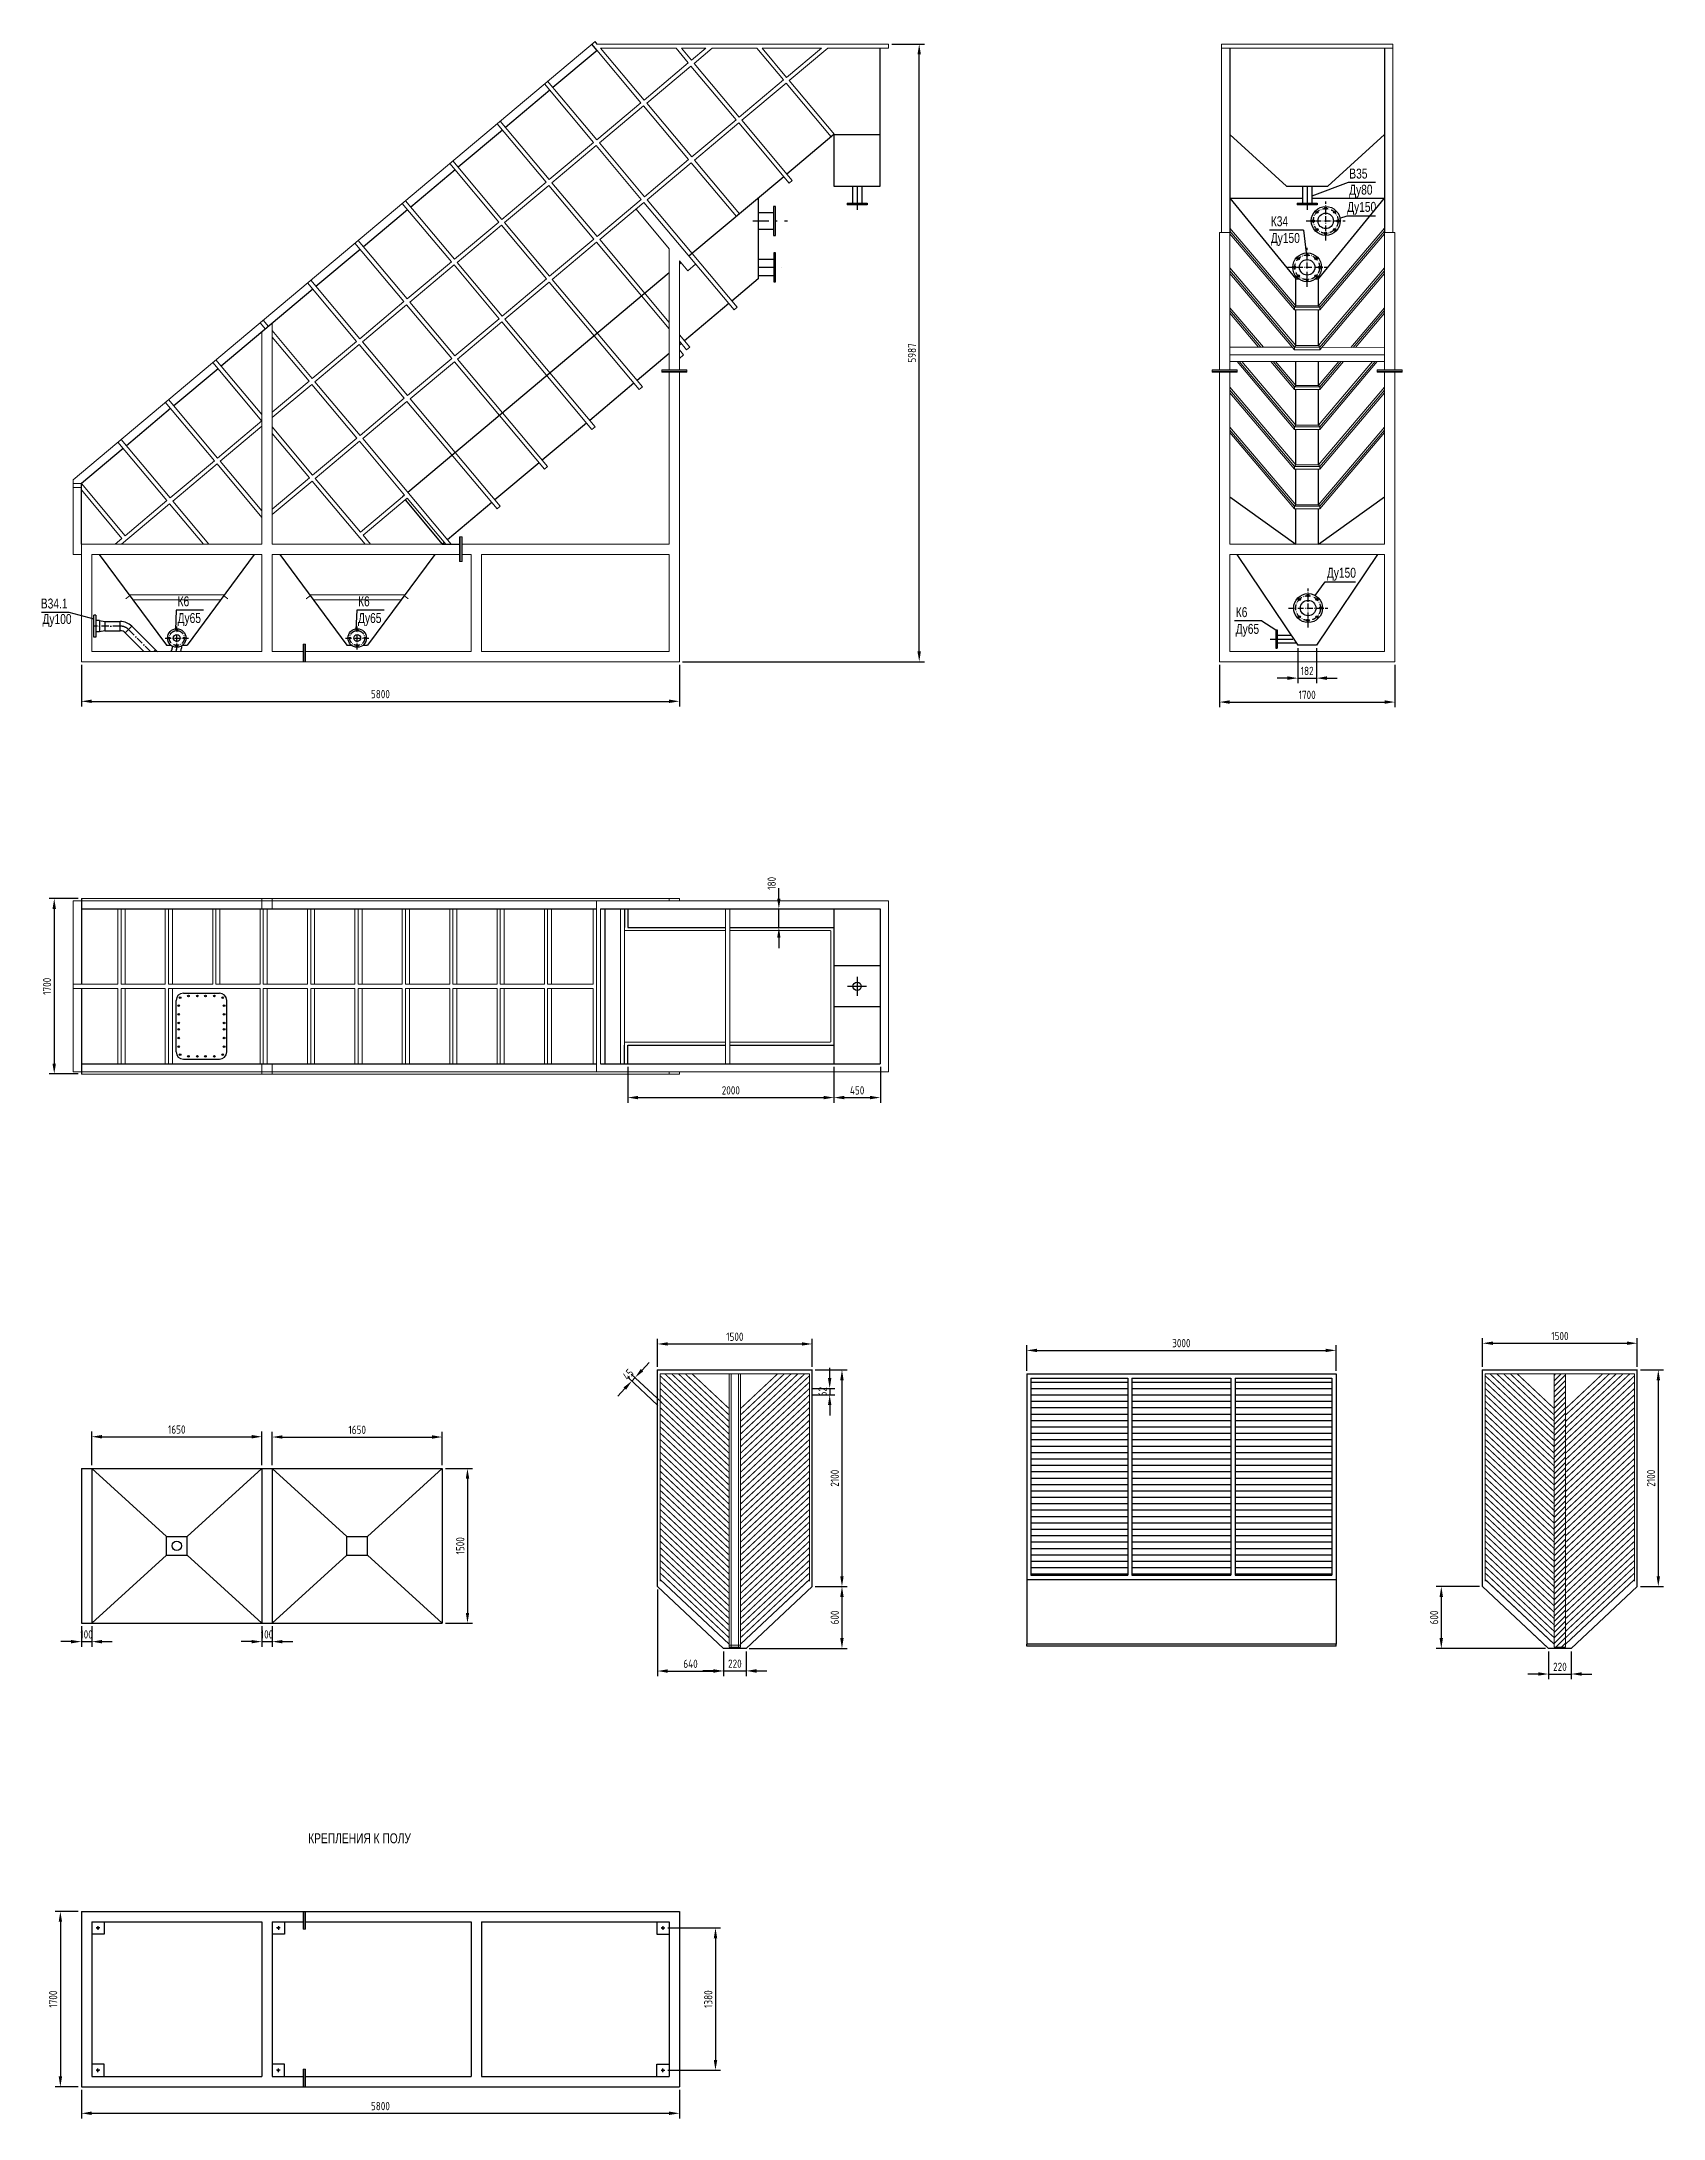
# Model space of a CAD drawing. Extents: x 371029 to 421942, y -92832 to -63356.
# Drawn here: x 387492 to 403221, y -92832 to -72701 of the extents above; entities that cross this region are included whole.
import ezdxf

# ---------------------------------------------------------------- set-up
doc = ezdxf.new("R2010")
doc.units = 0
doc.header["$LTSCALE"] = 600
doc.header["$MEASUREMENT"] = 0
for name, pattern in [('ACAD_ISO10W100', [18.5, 12, -3, 0.5, -3]), ('DASHDOTX2', [50.8, 25.4, -12.7, 0, -12.7]), ('DASHED', [0.75, 0.5, -0.25]), ('STŘEDOVÁ', [50.8, 31.75, -6.35, 6.35, -6.35])]:
    doc.linetypes.add(name, pattern=pattern)
doc.layers.get('Defpoints').update_dxf_attribs({"linetype": 'CONTINUOUS'})
for name, color, linetype in [('1', 7, 'CONTINUOUS'), ('Настил', 2, 'CONTINUOUS'), ('оси', 6, 'STŘEDOVÁ'), ('Трубы', 10, 'CONTINUOUS')]:
    doc.layers.add(name, color=color, linetype=linetype)
doc.layers.add('А-Размеры', color=4, linetype='CONTINUOUS', lineweight=20)
doc.layers.add('Конструкции', color=220, linetype='CONTINUOUS', lineweight=18)
doc.styles.add('GOST 2.304', font='CS_Gost2304.shx')
doc.styles.add('MONARCH', font='monarch', dxfattribs={"width": 0.77})
doc.styles.add('MONARCH0', font='monarch0.shx', dxfattribs={"width": 0.77})
doc.dimstyles.get("Standard").update_dxf_attribs({"dimtxt": 3, "dimasz": 3, "dimexe": 2.5, "dimexo": 2.5, "dimgap": 1.5, "dimtad": 0, "dimtih": 1, "dimtoh": 1, "dimdec": 0, "dimzin": 0, "dimdsep": 46, "dimtxsty": 'MONARCH0', "dimcen": -3, "dimdle": 1.25, "dimadec": 0, "dimazin": 0, "dimtfac": 0.75, "dimtdec": 0, "dimtofl": 0, "dimtmove": 2, "dimatfit": 3, "dimfxl": 1, "dimtvp": 1.5, "dimtolj": 1, "dimtzin": 0, "dimarcsym": 0})

msp = doc.modelspace()

# ---------------------------------------------------------------- texts
at = {"layer": '1', "ltscale": 0.3, "char_height": 96.25, "style": 'MONARCH'}
for s, insert, width, attachment_point in [('В35', (400174.7, -73932.6), 709.579, 1), ('Ду150', (400153.6, -74255.2), 709.579, 1), ('Ду80', (400173, -74088.5), 709.579, 1), ('К34', (399413.2, -74394.5), 709.579, 1), ('Ду150', (399413.2, -74556.4), 709.579, 1), ('Ду150', (399956.9, -77801.6), 709.579, 1), ('В34.1', (387744.8, -78099.7), 709.579, 3), ('К6', (388812, -78078.4), 709.579, 1), ('К6', (390562, -78078.4), 709.579, 1), ('Ду100', (387783.8, -78249.7), 709.579, 3), ('Ду65', (388812, -78240.3), 709.579, 1), ('Ду65', (390562, -78240.3), 709.579, 1), ('К6', (399073.4, -78183.5), 709.579, 1), ('Ду65', (399073.4, -78345.4), 709.579, 1), ('КРЕПЛЕНИЯ К ПОЛУ', (390078.7, -90068.1), 1565.348, 1)]:
    msp.add_mtext(s, dxfattribs=dict(at, insert=insert, width=width, attachment_point=attachment_point))

# ---------------------------------------------------------------- blocks, each defined once
blk = doc.blocks.new('*D42')
at = {"layer": 'Defpoints', "color": 0, "ltscale": 0.3, "transparency": 16777216}
for p in [(393537, -90985), (393537, -92365), (394028, -92365)]:
    blk.add_point(p, dxfattribs=at)
at = {"layer": 'А-Размеры', "color": 0, "lineweight": -2, "ltscale": 0.3, "transparency": 16777216}
for p, q in [((393567, -90985), (394078, -90985)), ((394028, -91085), (394028, -92265)), ((393567, -92365), (394078, -92365))]:
    blk.add_line(p, q, dxfattribs=at)
at = {"layer": 'А-Размеры', "color": 0, "ltscale": 0.3, "transparency": 16777216}
for points in [[(394012, -91085), (394045, -91085), (394028, -90985)], [(394012, -92265), (394045, -92265), (394028, -92365)]]:
    blk.add_solid(points, dxfattribs=at)
at = {"layer": 'А-Размеры', "color": 0, "ltscale": 0.3, "transparency": 16777216, "insert": (393958, -91675), "char_height": 80, "attachment_point": 5, "rotation": 90, "style": 'GOST 2.304'}
blk.add_mtext('\\A1;1380', dxfattribs=at)
blk = doc.blocks.new('*D43')
at = {"layer": 'Defpoints', "color": 0, "ltscale": 0.3, "transparency": 16777216}
for p in [(387879, -92525), (393679, -92525), (393679, -92782)]:
    blk.add_point(p, dxfattribs=at)
at = {"layer": 'А-Размеры', "color": 0, "lineweight": -2, "ltscale": 0.3, "transparency": 16777216}
for p, q in [((387879, -92555), (387879, -92832)), ((393679, -92555), (393679, -92832)), ((387979, -92782), (393579, -92782))]:
    blk.add_line(p, q, dxfattribs=at)
at = {"layer": 'А-Размеры', "color": 0, "ltscale": 0.3, "transparency": 16777216}
for points in [[(387979, -92765), (387979, -92798), (387879, -92782)], [(393579, -92765), (393579, -92798), (393679, -92782)]]:
    blk.add_solid(points, dxfattribs=at)
at = {"layer": 'А-Размеры', "color": 0, "ltscale": 0.3, "transparency": 16777216, "insert": (390779, -92712), "char_height": 80, "attachment_point": 5, "style": 'GOST 2.304'}
blk.add_mtext('\\A1;5800', dxfattribs=at)
blk = doc.blocks.new('*D44')
at = {"layer": 'Defpoints', "color": 0, "ltscale": 0.3, "transparency": 16777216}
for p in [(387879, -90825), (387675, -92525), (387879, -92525)]:
    blk.add_point(p, dxfattribs=at)
at = {"layer": 'А-Размеры', "color": 0, "lineweight": -2, "ltscale": 0.3, "transparency": 16777216}
for p, q in [((387849, -90825), (387625, -90825)), ((387675, -90925), (387675, -92425)), ((387849, -92525), (387625, -92525))]:
    blk.add_line(p, q, dxfattribs=at)
at = {"layer": 'А-Размеры', "color": 0, "ltscale": 0.3, "transparency": 16777216}
for points in [[(387659, -90925), (387692, -90925), (387675, -90825)], [(387659, -92425), (387692, -92425), (387675, -92525)]]:
    blk.add_solid(points, dxfattribs=at)
at = {"layer": 'А-Размеры', "color": 0, "ltscale": 0.3, "transparency": 16777216, "insert": (387605, -91675), "char_height": 80, "attachment_point": 5, "rotation": 90, "style": 'GOST 2.304'}
blk.add_mtext('\\A1;1700', dxfattribs=at)
blk = doc.blocks.new('*D11')
at = {"layer": 'Defpoints', "color": 0, "ltscale": 0.3, "transparency": 16777216}
for p in [(393248, -85651), (393491, -85941), (393522, -85908)]:
    blk.add_point(p, dxfattribs=at)
at = {"layer": 'А-Размеры', "color": 0, "lineweight": -2, "ltscale": 0.3, "transparency": 16777216}
for p, q in [((393316, -85578), (393385, -85505)), ((393149, -85757), (393080, -85830)), ((393469, -85920), (393181, -85650)), ((393500, -85887), (393211, -85617)), ((393217, -85684), (393248, -85651))]:
    blk.add_line(p, q, dxfattribs=at)
at = {"layer": 'А-Размеры', "color": 0, "ltscale": 0.3, "transparency": 16777216}
for points in [[(393136, -85746), (393161, -85768), (393217, -85684)], [(393304, -85567), (393328, -85590), (393248, -85651)]]:
    blk.add_solid(points, dxfattribs=at)
at = {"layer": 'А-Размеры', "color": 0, "ltscale": 0.3, "transparency": 16777216, "insert": (393181, -85620), "char_height": 80, "attachment_point": 5, "rotation": 46.8476, "style": 'GOST 2.304'}
blk.add_mtext('\\A1;45', dxfattribs=at)
blk = doc.blocks.new('*D12')
at = {"layer": 'Defpoints', "color": 0, "ltscale": 0.3, "transparency": 16777216}
for p in [(394940, -85756), (394940, -85817), (395136, -85817)]:
    blk.add_point(p, dxfattribs=at)
at = {"layer": 'А-Размеры', "color": 0, "lineweight": -2, "ltscale": 0.3, "transparency": 16777216}
for p, q in [((395136, -85656), (395136, -85556)), ((394970, -85756), (395186, -85756)), ((395136, -85756), (395136, -85817)), ((394970, -85817), (395186, -85817)), ((395136, -85917), (395136, -86017))]:
    blk.add_line(p, q, dxfattribs=at)
at = {"layer": 'А-Размеры', "color": 0, "ltscale": 0.3, "transparency": 16777216}
for points in [[(395119, -85656), (395152, -85656), (395136, -85756)], [(395119, -85917), (395152, -85917), (395136, -85817)]]:
    blk.add_solid(points, dxfattribs=at)
at = {"layer": 'А-Размеры', "color": 0, "ltscale": 0.3, "transparency": 16777216, "insert": (395066, -85787), "char_height": 80, "attachment_point": 5, "rotation": 90, "style": 'GOST 2.304'}
blk.add_mtext('\\A1;62', dxfattribs=at)
blk = doc.blocks.new('*D13')
at = {"layer": 'Defpoints', "color": 0, "ltscale": 0.3, "transparency": 16777216}
for p in [(394966, -85325), (393466, -85576), (394966, -85576)]:
    blk.add_point(p, dxfattribs=at)
at = {"layer": 'А-Размеры', "color": 0, "lineweight": -2, "ltscale": 0.3, "transparency": 16777216}
for p, q in [((393466, -85546), (393466, -85275)), ((393566, -85325), (394866, -85325)), ((394966, -85546), (394966, -85275))]:
    blk.add_line(p, q, dxfattribs=at)
at = {"layer": 'А-Размеры', "color": 0, "ltscale": 0.3, "transparency": 16777216}
for points in [[(393566, -85308), (393566, -85341), (393466, -85325)], [(394866, -85308), (394866, -85341), (394966, -85325)]]:
    blk.add_solid(points, dxfattribs=at)
at = {"layer": 'А-Размеры', "color": 0, "ltscale": 0.3, "transparency": 16777216, "insert": (394216, -85255), "char_height": 80, "attachment_point": 5, "style": 'GOST 2.304'}
blk.add_mtext('\\A1;1500', dxfattribs=at)
blk = doc.blocks.new('*D14')
at = {"layer": 'Defpoints', "color": 0, "ltscale": 0.3, "transparency": 16777216}
for p in [(394966, -85576), (394966, -87676), (395255, -87676)]:
    blk.add_point(p, dxfattribs=at)
at = {"layer": 'А-Размеры', "color": 0, "lineweight": -2, "ltscale": 0.3, "transparency": 16777216}
for p, q in [((394996, -85576), (395305, -85576)), ((395255, -85676), (395255, -87576)), ((394996, -87676), (395305, -87676))]:
    blk.add_line(p, q, dxfattribs=at)
at = {"layer": 'А-Размеры', "color": 0, "ltscale": 0.3, "transparency": 16777216}
for points in [[(395238, -85676), (395271, -85676), (395255, -85576)], [(395238, -87576), (395271, -87576), (395255, -87676)]]:
    blk.add_solid(points, dxfattribs=at)
at = {"layer": 'А-Размеры', "color": 0, "ltscale": 0.3, "transparency": 16777216, "insert": (395185, -86626), "char_height": 80, "attachment_point": 5, "rotation": 90, "style": 'GOST 2.304'}
blk.add_mtext('\\A1;2100', dxfattribs=at)
blk = doc.blocks.new('*D15')
at = {"layer": 'Defpoints', "color": 0, "ltscale": 0.3, "transparency": 16777216}
for p in [(394966, -87676), (394326, -88276), (395255, -88276)]:
    blk.add_point(p, dxfattribs=at)
at = {"layer": 'А-Размеры', "color": 0, "lineweight": -2, "ltscale": 0.3, "transparency": 16777216}
for p, q in [((394996, -87676), (395305, -87676)), ((395255, -87776), (395255, -88176)), ((394356, -88276), (395305, -88276))]:
    blk.add_line(p, q, dxfattribs=at)
at = {"layer": 'А-Размеры', "color": 0, "ltscale": 0.3, "transparency": 16777216}
for points in [[(395238, -87776), (395271, -87776), (395255, -87676)], [(395238, -88176), (395271, -88176), (395255, -88276)]]:
    blk.add_solid(points, dxfattribs=at)
at = {"layer": 'А-Размеры', "color": 0, "ltscale": 0.3, "transparency": 16777216, "insert": (395185, -87976), "char_height": 80, "attachment_point": 5, "rotation": 90, "style": 'GOST 2.304'}
blk.add_mtext('\\A1;600', dxfattribs=at)
blk = doc.blocks.new('*D16')
at = {"layer": 'Defpoints', "color": 0, "ltscale": 0.3, "transparency": 16777216}
for p in [(394106, -88276), (394326, -88276), (394326, -88494)]:
    blk.add_point(p, dxfattribs=at)
at = {"layer": 'А-Размеры', "color": 0, "lineweight": -2, "ltscale": 0.3, "transparency": 16777216}
for p, q in [((394106, -88306), (394106, -88544)), ((394326, -88306), (394326, -88544)), ((394006, -88494), (393906, -88494)), ((394106, -88494), (394326, -88494)), ((394426, -88494), (394526, -88494))]:
    blk.add_line(p, q, dxfattribs=at)
at = {"layer": 'А-Размеры', "color": 0, "ltscale": 0.3, "transparency": 16777216}
for points in [[(394006, -88477), (394006, -88511), (394106, -88494)], [(394426, -88477), (394426, -88511), (394326, -88494)]]:
    blk.add_solid(points, dxfattribs=at)
at = {"layer": 'А-Размеры', "color": 0, "ltscale": 0.3, "transparency": 16777216, "insert": (394216, -88424), "char_height": 80, "attachment_point": 5, "style": 'GOST 2.304'}
blk.add_mtext('\\A1;220', dxfattribs=at)
blk = doc.blocks.new('*D20')
at = {"layer": 'Defpoints', "color": 0, "ltscale": 0.3, "transparency": 16777216}
for p in [(389629, -86224), (387979, -86531), (389629, -86531)]:
    blk.add_point(p, dxfattribs=at)
at = {"layer": 'А-Размеры', "color": 0, "lineweight": -2, "ltscale": 0.3, "transparency": 16777216}
for p, q in [((387979, -86501), (387979, -86174)), ((388079, -86224), (389529, -86224)), ((389629, -86501), (389629, -86174))]:
    blk.add_line(p, q, dxfattribs=at)
at = {"layer": 'А-Размеры', "color": 0, "ltscale": 0.3, "transparency": 16777216}
for points in [[(388079, -86207), (388079, -86241), (387979, -86224)], [(389529, -86207), (389529, -86241), (389629, -86224)]]:
    blk.add_solid(points, dxfattribs=at)
at = {"layer": 'А-Размеры', "color": 0, "ltscale": 0.3, "transparency": 16777216, "insert": (388804, -86154), "char_height": 80, "attachment_point": 5, "style": 'GOST 2.304'}
blk.add_mtext('\\A1;1650', dxfattribs=at)
blk = doc.blocks.new('*D21')
at = {"layer": 'Defpoints', "color": 0, "ltscale": 0.3, "transparency": 16777216}
for p in [(391379, -86227), (389729, -86531), (391379, -86531)]:
    blk.add_point(p, dxfattribs=at)
at = {"layer": 'А-Размеры', "color": 0, "lineweight": -2, "ltscale": 0.3, "transparency": 16777216}
for p, q in [((389729, -86501), (389729, -86177)), ((389829, -86227), (391279, -86227)), ((391379, -86501), (391379, -86177))]:
    blk.add_line(p, q, dxfattribs=at)
at = {"layer": 'А-Размеры', "color": 0, "ltscale": 0.3, "transparency": 16777216}
for points in [[(389829, -86210), (389829, -86243), (389729, -86227)], [(391279, -86210), (391279, -86243), (391379, -86227)]]:
    blk.add_solid(points, dxfattribs=at)
at = {"layer": 'А-Размеры', "color": 0, "ltscale": 0.3, "transparency": 16777216, "insert": (390554, -86157), "char_height": 80, "attachment_point": 5, "style": 'GOST 2.304'}
blk.add_mtext('\\A1;1650', dxfattribs=at)
blk = doc.blocks.new('*D22')
at = {"layer": 'Defpoints', "color": 0, "ltscale": 0.3, "transparency": 16777216}
for p in [(391379, -86531), (391379, -88031), (391623, -88031)]:
    blk.add_point(p, dxfattribs=at)
at = {"layer": 'А-Размеры', "color": 0, "lineweight": -2, "ltscale": 0.3, "transparency": 16777216}
for p, q in [((391409, -86531), (391673, -86531)), ((391623, -86631), (391623, -87931)), ((391409, -88031), (391673, -88031))]:
    blk.add_line(p, q, dxfattribs=at)
at = {"layer": 'А-Размеры', "color": 0, "ltscale": 0.3, "transparency": 16777216}
for points in [[(391607, -86631), (391640, -86631), (391623, -86531)], [(391607, -87931), (391640, -87931), (391623, -88031)]]:
    blk.add_solid(points, dxfattribs=at)
at = {"layer": 'А-Размеры', "color": 0, "ltscale": 0.3, "transparency": 16777216, "insert": (391553, -87281), "char_height": 80, "attachment_point": 5, "rotation": 90, "style": 'GOST 2.304'}
blk.add_mtext('\\A1;1500', dxfattribs=at)
blk = doc.blocks.new('*D31')
at = {"layer": 'Defpoints', "color": 0, "ltscale": 0.3, "transparency": 16777216}
for p in [(389629, -88031), (389729, -88031), (389729, -88210)]:
    blk.add_point(p, dxfattribs=at)
at = {"layer": 'А-Размеры', "color": 0, "lineweight": -2, "ltscale": 0.3, "transparency": 16777216}
for p, q in [((389629, -88061), (389629, -88260)), ((389729, -88061), (389729, -88260)), ((389529, -88210), (389429, -88210)), ((389629, -88210), (389729, -88210)), ((389829, -88210), (389929, -88210))]:
    blk.add_line(p, q, dxfattribs=at)
at = {"layer": 'А-Размеры', "color": 0, "ltscale": 0.3, "transparency": 16777216}
for points in [[(389529, -88194), (389529, -88227), (389629, -88210)], [(389829, -88194), (389829, -88227), (389729, -88210)]]:
    blk.add_solid(points, dxfattribs=at)
at = {"layer": 'А-Размеры', "color": 0, "ltscale": 0.3, "transparency": 16777216, "insert": (389679, -88140), "char_height": 80, "attachment_point": 5, "style": 'GOST 2.304'}
blk.add_mtext('\\A1;100', dxfattribs=at)
blk = doc.blocks.new('*D32')
at = {"layer": 'Defpoints', "color": 0, "ltscale": 0.3, "transparency": 16777216}
for p in [(387879, -88031), (387979, -88031), (387979, -88210)]:
    blk.add_point(p, dxfattribs=at)
at = {"layer": 'А-Размеры', "color": 0, "lineweight": -2, "ltscale": 0.3, "transparency": 16777216}
for p, q in [((387879, -88061), (387879, -88260)), ((387979, -88061), (387979, -88260)), ((387779, -88210), (387679, -88210)), ((387879, -88210), (387979, -88210)), ((388079, -88210), (388179, -88210))]:
    blk.add_line(p, q, dxfattribs=at)
at = {"layer": 'А-Размеры', "color": 0, "ltscale": 0.3, "transparency": 16777216}
for points in [[(387779, -88194), (387779, -88227), (387879, -88210)], [(388079, -88194), (388079, -88227), (387979, -88210)]]:
    blk.add_solid(points, dxfattribs=at)
at = {"layer": 'А-Размеры', "color": 0, "ltscale": 0.3, "transparency": 16777216, "insert": (387929, -88140), "char_height": 80, "attachment_point": 5, "style": 'GOST 2.304'}
blk.add_mtext('\\A1;100', dxfattribs=at)
blk = doc.blocks.new('*D33')
at = {"layer": 'Defpoints', "color": 0, "ltscale": 0.3, "transparency": 16777216}
for p in [(400046, -85387), (397046, -85616), (400046, -85616)]:
    blk.add_point(p, dxfattribs=at)
at = {"layer": 'А-Размеры', "color": 0, "lineweight": -2, "ltscale": 0.3, "transparency": 16777216}
for p, q in [((397046, -85586), (397046, -85337)), ((400046, -85586), (400046, -85337)), ((397146, -85387), (399946, -85387))]:
    blk.add_line(p, q, dxfattribs=at)
at = {"layer": 'А-Размеры', "color": 0, "ltscale": 0.3, "transparency": 16777216}
for points in [[(397146, -85371), (397146, -85404), (397046, -85387)], [(399946, -85371), (399946, -85404), (400046, -85387)]]:
    blk.add_solid(points, dxfattribs=at)
at = {"layer": 'А-Размеры', "color": 0, "ltscale": 0.3, "transparency": 16777216, "insert": (398546, -85317), "char_height": 80, "attachment_point": 5, "style": 'GOST 2.304'}
blk.add_mtext('\\A1;3000', dxfattribs=at)
blk = doc.blocks.new('*D34')
at = {"layer": 'Defpoints', "color": 0, "ltscale": 0.3, "transparency": 16777216}
for p in [(393466, -87676), (394106, -88276), (394106, -88495)]:
    blk.add_point(p, dxfattribs=at)
at = {"layer": 'А-Размеры', "color": 0, "lineweight": -2, "ltscale": 0.3, "transparency": 16777216}
for p, q in [((393466, -87706), (393466, -88545)), ((394106, -88306), (394106, -88545)), ((393566, -88495), (394006, -88495))]:
    blk.add_line(p, q, dxfattribs=at)
at = {"layer": 'А-Размеры', "color": 0, "ltscale": 0.3, "transparency": 16777216}
for points in [[(393566, -88478), (393566, -88512), (393466, -88495)], [(394006, -88478), (394006, -88512), (394106, -88495)]]:
    blk.add_solid(points, dxfattribs=at)
at = {"layer": 'А-Размеры', "color": 0, "ltscale": 0.3, "transparency": 16777216, "insert": (393786, -88425), "char_height": 80, "attachment_point": 5, "style": 'GOST 2.304'}
blk.add_mtext('\\A1;640', dxfattribs=at)
blk = doc.blocks.new('*D46')
at = {"layer": 'Defpoints', "color": 0, "ltscale": 0.3, "transparency": 16777216}
for p in [(402967, -85318), (401467, -85576), (402967, -85576)]:
    blk.add_point(p, dxfattribs=at)
at = {"layer": 'А-Размеры', "color": 0, "lineweight": -2, "ltscale": 0.3, "transparency": 16777216}
for p, q in [((401467, -85546), (401467, -85268)), ((401567, -85318), (402867, -85318)), ((402967, -85546), (402967, -85268))]:
    blk.add_line(p, q, dxfattribs=at)
at = {"layer": 'А-Размеры', "color": 0, "ltscale": 0.3, "transparency": 16777216}
for points in [[(401567, -85301), (401567, -85334), (401467, -85318)], [(402867, -85301), (402867, -85334), (402967, -85318)]]:
    blk.add_solid(points, dxfattribs=at)
at = {"layer": 'А-Размеры', "color": 0, "ltscale": 0.3, "transparency": 16777216, "insert": (402217, -85248), "char_height": 80, "attachment_point": 5, "style": 'GOST 2.304'}
blk.add_mtext('\\A1;1500', dxfattribs=at)
blk = doc.blocks.new('*D47')
at = {"layer": 'Defpoints', "color": 0, "ltscale": 0.3, "transparency": 16777216}
for p in [(402967, -85576), (402967, -87676), (403171, -87676)]:
    blk.add_point(p, dxfattribs=at)
at = {"layer": 'А-Размеры', "color": 0, "lineweight": -2, "ltscale": 0.3, "transparency": 16777216}
for p, q in [((402997, -85576), (403221, -85576)), ((403171, -85676), (403171, -87576)), ((402997, -87676), (403221, -87676))]:
    blk.add_line(p, q, dxfattribs=at)
at = {"layer": 'А-Размеры', "color": 0, "ltscale": 0.3, "transparency": 16777216}
for points in [[(403155, -85676), (403188, -85676), (403171, -85576)], [(403155, -87576), (403188, -87576), (403171, -87676)]]:
    blk.add_solid(points, dxfattribs=at)
at = {"layer": 'А-Размеры', "color": 0, "ltscale": 0.3, "transparency": 16777216, "insert": (403101, -86626), "char_height": 80, "attachment_point": 5, "rotation": 90, "style": 'GOST 2.304'}
blk.add_mtext('\\A1;2100', dxfattribs=at)
blk = doc.blocks.new('*D48')
at = {"layer": 'Defpoints', "color": 0, "ltscale": 0.3, "transparency": 16777216}
for p in [(401467, -87676), (401067, -88276), (402107, -88276)]:
    blk.add_point(p, dxfattribs=at)
at = {"layer": 'А-Размеры', "color": 0, "lineweight": -2, "ltscale": 0.3, "transparency": 16777216}
for p, q in [((401437, -87676), (401017, -87676)), ((401067, -87776), (401067, -88176)), ((402077, -88276), (401017, -88276))]:
    blk.add_line(p, q, dxfattribs=at)
at = {"layer": 'А-Размеры', "color": 0, "ltscale": 0.3, "transparency": 16777216}
for points in [[(401050, -87776), (401083, -87776), (401067, -87676)], [(401050, -88176), (401083, -88176), (401067, -88276)]]:
    blk.add_solid(points, dxfattribs=at)
at = {"layer": 'А-Размеры', "color": 0, "ltscale": 0.3, "transparency": 16777216, "insert": (400997, -87976), "char_height": 80, "attachment_point": 5, "rotation": 90, "style": 'GOST 2.304'}
blk.add_mtext('\\A1;600', dxfattribs=at)
blk = doc.blocks.new('*D49')
at = {"layer": 'Defpoints', "color": 0, "ltscale": 0.3, "transparency": 16777216}
for p in [(402107, -88276), (402327, -88276), (402327, -88524)]:
    blk.add_point(p, dxfattribs=at)
at = {"layer": 'А-Размеры', "color": 0, "lineweight": -2, "ltscale": 0.3, "transparency": 16777216}
for p, q in [((402107, -88306), (402107, -88574)), ((402327, -88306), (402327, -88574)), ((402007, -88524), (401907, -88524)), ((402107, -88524), (402327, -88524)), ((402427, -88524), (402527, -88524))]:
    blk.add_line(p, q, dxfattribs=at)
at = {"layer": 'А-Размеры', "color": 0, "ltscale": 0.3, "transparency": 16777216}
for points in [[(402007, -88507), (402007, -88540), (402107, -88524)], [(402427, -88507), (402427, -88540), (402327, -88524)]]:
    blk.add_solid(points, dxfattribs=at)
at = {"layer": 'А-Размеры', "color": 0, "ltscale": 0.3, "transparency": 16777216, "insert": (402217, -88454), "char_height": 80, "attachment_point": 5, "style": 'GOST 2.304'}
blk.add_mtext('\\A1;220', dxfattribs=at)
blk = doc.blocks.new('*D26')
at = {"layer": 'Defpoints', "color": 0, "ltscale": 0.3, "transparency": 16777216}
for p in [(387879, -81008), (387616, -82708), (387879, -82708)]:
    blk.add_point(p, dxfattribs=at)
at = {"layer": 'А-Размеры', "color": 0, "lineweight": -2, "ltscale": 0.3, "transparency": 16777216}
for p, q in [((387849, -81008), (387566, -81008)), ((387616, -81108), (387616, -82608)), ((387849, -82708), (387566, -82708))]:
    blk.add_line(p, q, dxfattribs=at)
at = {"layer": 'А-Размеры', "color": 0, "ltscale": 0.3, "transparency": 16777216}
for points in [[(387599, -81108), (387632, -81108), (387616, -81008)], [(387599, -82608), (387632, -82608), (387616, -82708)]]:
    blk.add_solid(points, dxfattribs=at)
at = {"layer": 'А-Размеры', "color": 0, "ltscale": 0.3, "transparency": 16777216, "insert": (387546, -81858), "char_height": 80, "attachment_point": 5, "rotation": 90, "style": 'GOST 2.304'}
blk.add_mtext('\\A1;1700', dxfattribs=at)
blk = doc.blocks.new('*D37')
at = {"layer": 'Defpoints', "color": 0, "ltscale": 0.3, "transparency": 16777216}
for p in [(393177, -82608), (395177, -82608), (395177, -82937)]:
    blk.add_point(p, dxfattribs=at)
at = {"layer": 'А-Размеры', "color": 0, "lineweight": -2, "ltscale": 0.3, "transparency": 16777216}
for p, q in [((393177, -82638), (393177, -82987)), ((395177, -82638), (395177, -82987)), ((393277, -82937), (395077, -82937))]:
    blk.add_line(p, q, dxfattribs=at)
at = {"layer": 'А-Размеры', "color": 0, "ltscale": 0.3, "transparency": 16777216}
for points in [[(393277, -82920), (393277, -82953), (393177, -82937)], [(395077, -82920), (395077, -82953), (395177, -82937)]]:
    blk.add_solid(points, dxfattribs=at)
at = {"layer": 'А-Размеры', "color": 0, "ltscale": 0.3, "transparency": 16777216, "insert": (394177, -82867), "char_height": 80, "attachment_point": 5, "style": 'GOST 2.304'}
blk.add_mtext('\\A1;2000', dxfattribs=at)
blk = doc.blocks.new('*D38')
at = {"layer": 'Defpoints', "color": 0, "ltscale": 0.3, "transparency": 16777216}
for p in [(395177, -82608), (395627, -82608), (395627, -82937)]:
    blk.add_point(p, dxfattribs=at)
at = {"layer": 'А-Размеры', "color": 0, "lineweight": -2, "ltscale": 0.3, "transparency": 16777216}
for p, q in [((395177, -82638), (395177, -82987)), ((395627, -82638), (395627, -82987)), ((395277, -82937), (395527, -82937))]:
    blk.add_line(p, q, dxfattribs=at)
at = {"layer": 'А-Размеры', "color": 0, "ltscale": 0.3, "transparency": 16777216}
for points in [[(395277, -82920), (395277, -82953), (395177, -82937)], [(395527, -82920), (395527, -82953), (395627, -82937)]]:
    blk.add_solid(points, dxfattribs=at)
at = {"layer": 'А-Размеры', "color": 0, "ltscale": 0.3, "transparency": 16777216, "insert": (395402, -82867), "char_height": 80, "attachment_point": 5, "style": 'GOST 2.304'}
blk.add_mtext('\\A1;450', dxfattribs=at)
blk = doc.blocks.new('*D39')
at = {"layer": 'Defpoints', "color": 0, "ltscale": 0.3, "transparency": 16777216}
for p in [(394536, -81108), (394643, -81108), (394536, -81288)]:
    blk.add_point(p, dxfattribs=at)
at = {"layer": 'А-Размеры', "color": 0, "lineweight": -2, "ltscale": 0.3, "transparency": 16777216}
for p, q in [((394643, -81008), (394643, -80908)), ((394566, -81108), (394693, -81108)), ((394643, -81288), (394643, -81108)), ((394566, -81288), (394693, -81288)), ((394643, -81388), (394643, -81488))]:
    blk.add_line(p, q, dxfattribs=at)
at = {"layer": 'А-Размеры', "color": 0, "ltscale": 0.3, "transparency": 16777216}
for points in [[(394626, -81008), (394659, -81008), (394643, -81108)], [(394626, -81388), (394659, -81388), (394643, -81288)]]:
    blk.add_solid(points, dxfattribs=at)
at = {"layer": 'А-Размеры', "color": 0, "ltscale": 0.3, "transparency": 16777216, "insert": (394573, -80860), "char_height": 80, "attachment_point": 5, "rotation": 90, "style": 'GOST 2.304'}
blk.add_mtext('\\A1;180', dxfattribs=at)
blk = doc.blocks.new('*D17')
at = {"layer": 'Defpoints', "color": 0, "ltscale": 0.3, "transparency": 16777216}
for p in [(387879, -78712), (393679, -78712), (393679, -79096)]:
    blk.add_point(p, dxfattribs=at)
at = {"layer": 'А-Размеры', "color": 0, "lineweight": -2, "ltscale": 0.3, "transparency": 16777216}
for p, q in [((387879, -78742), (387879, -79146)), ((393679, -78742), (393679, -79146)), ((387979, -79096), (393579, -79096))]:
    blk.add_line(p, q, dxfattribs=at)
at = {"layer": 'А-Размеры', "color": 0, "ltscale": 0.3, "transparency": 16777216}
for points in [[(387979, -79079), (387979, -79112), (387879, -79096)], [(393579, -79079), (393579, -79112), (393679, -79096)]]:
    blk.add_solid(points, dxfattribs=at)
at = {"layer": 'А-Размеры', "color": 0, "ltscale": 0.3, "transparency": 16777216, "insert": (390779, -79026), "char_height": 80, "attachment_point": 5, "style": 'GOST 2.304'}
blk.add_mtext('\\A1;5800', dxfattribs=at)
blk = doc.blocks.new('*D18')
at = {"layer": 'Defpoints', "color": 0, "ltscale": 0.3, "transparency": 16777216}
for p in [(395707, -72725), (396004, -72725), (393679, -78712)]:
    blk.add_point(p, dxfattribs=at)
at = {"layer": 'А-Размеры', "color": 0, "lineweight": -2, "ltscale": 0.3, "transparency": 16777216}
for p, q in [((395737, -72725), (396054, -72725)), ((396004, -78612), (396004, -72825)), ((393709, -78712), (396054, -78712))]:
    blk.add_line(p, q, dxfattribs=at)
at = {"layer": 'А-Размеры', "color": 0, "ltscale": 0.3, "transparency": 16777216}
for points in [[(395987, -72825), (396020, -72825), (396004, -72725)], [(395987, -78612), (396020, -78612), (396004, -78712)]]:
    blk.add_solid(points, dxfattribs=at)
at = {"layer": 'А-Размеры', "color": 0, "ltscale": 0.3, "transparency": 16777216, "insert": (395934, -75719), "char_height": 80, "attachment_point": 5, "rotation": 90, "style": 'GOST 2.304'}
blk.add_mtext('\\A1;5987', dxfattribs=at)
blk = doc.blocks.new('*D27')
at = {"layer": 'Defpoints', "color": 0, "ltscale": 0.3, "transparency": 16777216}
for p in [(398916, -78712), (400616, -78712), (400616, -79103)]:
    blk.add_point(p, dxfattribs=at)
at = {"layer": 'А-Размеры', "color": 0, "lineweight": -2, "ltscale": 0.3, "transparency": 16777216}
for p, q in [((398916, -78742), (398916, -79153)), ((400616, -78742), (400616, -79153)), ((399016, -79103), (400516, -79103))]:
    blk.add_line(p, q, dxfattribs=at)
at = {"layer": 'А-Размеры', "color": 0, "ltscale": 0.3, "transparency": 16777216}
for points in [[(399016, -79086), (399016, -79120), (398916, -79103)], [(400516, -79086), (400516, -79120), (400616, -79103)]]:
    blk.add_solid(points, dxfattribs=at)
at = {"layer": 'А-Размеры', "color": 0, "ltscale": 0.3, "transparency": 16777216, "insert": (399766, -79033), "char_height": 80, "attachment_point": 5, "style": 'GOST 2.304'}
blk.add_mtext('\\A1;1700', dxfattribs=at)
blk = doc.blocks.new('*D28')
at = {"layer": 'Defpoints', "color": 0, "ltscale": 0.3, "transparency": 16777216}
for p in [(399675, -78552), (399857, -78552), (399857, -78871)]:
    blk.add_point(p, dxfattribs=at)
at = {"layer": 'А-Размеры', "color": 0, "lineweight": -2, "ltscale": 0.3, "transparency": 16777216}
for p, q in [((399675, -78582), (399675, -78921)), ((399857, -78582), (399857, -78921)), ((399575, -78871), (399475, -78871)), ((399675, -78871), (399857, -78871)), ((399957, -78871), (400057, -78871))]:
    blk.add_line(p, q, dxfattribs=at)
at = {"layer": 'А-Размеры', "color": 0, "ltscale": 0.3, "transparency": 16777216}
for points in [[(399575, -78854), (399575, -78888), (399675, -78871)], [(399957, -78854), (399957, -78888), (399857, -78871)]]:
    blk.add_solid(points, dxfattribs=at)
at = {"layer": 'А-Размеры', "color": 0, "ltscale": 0.3, "transparency": 16777216, "insert": (399766, -78801), "char_height": 80, "attachment_point": 5, "style": 'GOST 2.304'}
blk.add_mtext('\\A1;182', dxfattribs=at)

# ---------------------------------------------------------------- dimensions: what is measured, and where the dimension line sits
at = {"layer": 'А-Размеры', "ltscale": 0.3}
for base, p1, p2, picture, middle in [((396003.6, -72725.3), (393679, -78712.1), (395706.7, -72725.3), '*D18', (395933.6, -75718.7)), ((387615.8, -82708.3), (387879, -81008.3), (387879, -82708.3), '*D26', (387545.8, -81858.3)), ((395135.7, -85817.4), (394940.2, -85755.7), (394940.2, -85817.4), '*D12', (395065.7, -85786.6)), ((395254.6, -87675.8), (394965.6, -85575.8), (394965.6, -87675.8), '*D14', (395184.6, -86625.8)), ((403171.4, -87675.8), (402967, -85575.8), (402967, -87675.8), '*D47', (403101.4, -86625.8)), ((395254.6, -88275.8), (394965.6, -87675.8), (394325.6, -88275.8), '*D15', (395184.6, -87975.8)), ((401066.8, -88275.8), (401467, -87675.8), (402107, -88275.8), '*D48', (400996.8, -87975.8)), ((387675.4, -92525.3), (387879, -90825.3), (387879, -92525.3), '*D44', (387605.4, -91675.3)), ((394028.5, -92365.3), (393536.7, -90985.3), (393536.7, -92365.3), '*D42', (393958.5, -91675.3))]:
    dim = msp.add_linear_dim(base=base, p1=p1, p2=p2, angle=90, dimstyle='Standard', override={"dimscale": 100, "dimtxt": 0.8, "dimasz": 1, "dimexe": 0.5, "dimexo": 0.3, "dimgap": 0.3, "dimtad": 1, "dimtih": 0, "dimtoh": 0, "dimtxsty": 'GOST 2.304', "dimcen": 0.05, "dimdle": 0.2, "dimtfac": 1, "dimtix": 1, "dimtofl": 1, "dimtvp": 2.25}, dxfattribs=at)
    dim.commit()
    dim.dimension.update_dxf_attribs({"geometry": picture, "text_midpoint": middle})
for base, p1, p2, picture, middle in [((393679, -79095.7), (387879, -78712.1), (393679, -78712.1), '*D17', (390779, -79025.7)), ((400616.2, -79103), (398916.2, -78712.1), (400616.2, -78712.1), '*D27', (399766.2, -79033)), ((399857.1, -78871.1), (399675.3, -78552.1), (399857.1, -78552.1), '*D28', (399766.2, -78801.1)), ((395176.7, -82936.5), (393176.7, -82608.3), (395176.7, -82608.3), '*D37', (394176.7, -82866.5)), ((395626.7, -82936.5), (395176.7, -82608.3), (395626.7, -82608.3), '*D38', (395401.7, -82866.5)), ((394965.6, -85324.7), (393465.6, -85575.8), (394965.6, -85575.8), '*D13', (394215.6, -85254.7)), ((400046.4, -85387.3), (397046.4, -85615.8), (400046.4, -85615.8), '*D33', (398546.4, -85317.3)), ((402967, -85317.8), (401467, -85575.8), (402967, -85575.8), '*D46', (402217, -85247.8)), ((394105.6, -88495.1), (393465.6, -87675.8), (394105.6, -88275.8), '*D34', (393785.6, -88425.1)), ((387979, -88210.3), (387879, -88030.6), (387979, -88030.6), '*D32', (387929, -88140.3)), ((389729, -88210.4), (389629, -88030.6), (389729, -88030.6), '*D31', (389679, -88140.4)), ((394325.6, -88494.1), (394105.6, -88275.8), (394325.6, -88275.8), '*D16', (394215.6, -88424.1)), ((402327, -88523.6), (402107, -88275.8), (402327, -88275.8), '*D49', (402217, -88453.6)), ((393679, -92781.8), (387879, -92525.3), (393679, -92525.3), '*D43', (390779, -92711.8))]:
    dim = msp.add_linear_dim(base=base, p1=p1, p2=p2, dimstyle='Standard', override={"dimscale": 100, "dimtxt": 0.8, "dimasz": 1, "dimexe": 0.5, "dimexo": 0.3, "dimgap": 0.3, "dimtad": 1, "dimtih": 0, "dimtoh": 0, "dimtxsty": 'GOST 2.304', "dimcen": 0.05, "dimdle": 0.2, "dimtfac": 1, "dimtix": 1, "dimtofl": 1, "dimtvp": 2.25}, dxfattribs=at)
    dim.commit()
    dim.dimension.update_dxf_attribs({"geometry": picture, "text_midpoint": middle})
dim = msp.add_linear_dim(base=(394642.6, -81108.3), p1=(394536.4, -81288.3), p2=(394536.4, -81108.3), angle=90, dimstyle='Standard', override={"dimscale": 100, "dimtxt": 0.8, "dimasz": 1, "dimexe": 0.5, "dimexo": 0.3, "dimgap": 0.3, "dimtad": 1, "dimtih": 0, "dimtoh": 0, "dimtxsty": 'GOST 2.304', "dimcen": 0.05, "dimdle": 0.2, "dimtfac": 1, "dimtix": 1, "dimtofl": 1, "dimtvp": 2.25}, dxfattribs=at)
dim.commit()
dim.dimension.update_dxf_attribs({"geometry": '*D39', "text_midpoint": (394572.6, -80859.8), "dimtype": 160})
for p1, p2, distance, picture, middle in [((393490.9, -85940.8), (393521.7, -85907.9), 375.4, '*D11', (393181.3, -85619.7)), ((387979, -86530.6), (389629, -86530.6), 306.5, '*D20', (388804, -86154.1)), ((389729, -86530.6), (391379, -86530.6), 304, '*D21', (390554, -86156.6)), ((391379, -86530.6), (391379, -88030.6), 244.2, '*D22', (391553.2, -87280.6))]:
    dim = msp.add_aligned_dim(p1=p1, p2=p2, distance=distance, dimstyle='Standard', override={"dimscale": 100, "dimtxt": 0.8, "dimasz": 1, "dimexe": 0.5, "dimexo": 0.3, "dimgap": 0.3, "dimtad": 1, "dimtih": 0, "dimtoh": 0, "dimtxsty": 'GOST 2.304', "dimcen": 0.05, "dimdle": 0.2, "dimtfac": 1, "dimtix": 1, "dimtofl": 1, "dimtvp": 2.25}, dxfattribs=at)
    dim.commit()
    dim.dimension.update_dxf_attribs({"geometry": picture, "text_midpoint": middle})

# ---------------------------------------------------------------- hatches: boundary and pattern name
at = {"layer": 'Конструкции', "ltscale": 0.3}
h = msp.add_hatch(dxfattribs=at)
h.set_pattern_fill('ANSI31', color=256, scale=300)
h.set_pattern_definition([(45, (25204.217, 1982.23), (-26.5165043, 26.5165043), [])])
h.paths.add_polyline_path([(402272, -85615.8), (402162, -85615.8), (402162, -88264), (402272, -88264)])

# ---------------------------------------------------------------- linework, layer by layer
at = {"layer": '1', "ltscale": 0.3}
for p, q in [((392881, -72787.7), (392452.1, -73147.7)), ((392881, -72787.7), (392829.6, -72726.4)), ((392880.8, -72725.3), (392860.3, -72700.7)), ((395626.7, -74102.8), (395626.7, -72765.3)), ((399016.2, -72765.3), (399016.2, -74552.9)), ((400516.2, -72765.3), (400516.2, -74552.9)), ((392421.4, -73173.4), (391992.4, -73533.4)), ((391961.8, -73559.1), (391532.8, -73919)), ((395176.7, -73602.8), (394721.2, -73985)), ((395176.7, -73602.8), (395626.7, -73602.8)), ((395176.7, -73602.8), (395176.7, -74102.8)), ((399566.2, -74102.8), (399016.2, -73602.8)), ((399966.2, -74102.8), (400516.2, -73602.8)), ((391502.2, -73944.7), (391073.2, -74304.7)), ((394690.5, -74010.7), (393771.3, -74782.1)), ((400162.3, -74065.5), (399811.2, -74200.3)), ((400427.1, -74065.5), (400162.3, -74065.5)), ((394440.8, -74220.3), (394443.2, -75001)), ((395176.7, -74102.8), (395626.7, -74102.8)), ((399016.2, -74220.3), (399721.2, -74220.3)), ((399016.2, -74220.3), (399656.2, -75000.9)), ((399566.2, -74102.8), (399966.2, -74102.8)), ((399811.2, -74220.3), (400516.2, -74220.3)), ((399876.2, -75000.9), (400516.2, -74220.3)), ((391042.5, -74330.4), (390613.6, -74690.4)), ((400083.5, -74411.9), (400152.9, -74389.2)), ((400152.9, -74389.2), (400430.2, -74389.2)), ((399731.8, -74527.5), (399400.8, -74527.5)), ((399731.8, -74527.5), (399756.6, -74749.6)), ((390582.9, -74716.1), (390153.9, -75076.1)), ((393694.7, -74846.4), (393679, -74859.5)), ((393579, -74943.4), (391044.2, -77070.4)), ((394443.2, -75001), (394187.3, -75215.7)), ((399656.2, -75000.9), (399681.7, -75000.9)), ((399656.2, -75262.1), (399656.2, -75000.9)), ((399850.7, -75000.9), (399876.2, -75000.9)), ((399876.2, -75262.1), (399876.2, -75000.9)), ((390123.3, -75101.8), (389234.7, -75847.4)), ((394156.7, -75241.4), (393727.7, -75601.3)), ((399656.2, -75647.8), (399656.2, -75302.7)), ((399876.2, -75647.8), (399876.2, -75302.7)), ((393697, -75627.1), (393679, -75642.2)), ((389204, -75873.1), (388775, -76233.1)), ((393579, -75726.1), (393268.1, -75987)), ((399656.2, -76033.5), (399656.2, -75802.7)), ((399876.2, -76033.5), (399876.2, -75802.7)), ((393237.4, -76012.7), (392808.4, -76372.7)), ((399656.2, -76419.1), (399656.2, -76074)), ((399876.2, -76419.1), (399876.2, -76074)), ((388744.4, -76258.8), (388315.4, -76618.7)), ((392777.8, -76398.4), (392348.8, -76758.4)), ((399656.2, -76804.8), (399656.2, -76459.7)), ((399876.2, -76804.8), (399876.2, -76459.7)), ((388284.8, -76644.5), (387879, -76985)), ((392318.2, -76784.1), (391889.2, -77144)), ((399656.2, -77190.5), (399656.2, -76845.4)), ((399876.2, -77190.5), (399876.2, -76845.4)), ((387879, -77572.1), (387879, -76985)), ((391013.5, -77096.1), (390993.6, -77112.8)), ((391019.3, -77143.5), (391379, -77572.1)), ((391858.5, -77169.8), (391429.5, -77529.7)), ((399016.2, -77112.8), (399656.2, -77572.1)), ((399656.2, -77572.1), (399656.2, -77231)), ((399876.2, -77572.1), (400516.2, -77112.8)), ((399876.2, -77572.1), (399876.2, -77231)), ((388053, -77672.1), (388704, -78552.1)), ((389555, -77672.1), (388904, -78552.1)), ((389803, -77672.1), (390454, -78552.1)), ((391305, -77672.1), (390654, -78552.1)), ((391398.9, -77555.4), (391379, -77572.1)), ((391379, -77572.1), (391547, -77572.1)), ((399083.4, -77672.1), (399675.3, -78552.1)), ((400448.9, -77672.1), (399857.1, -78552.1)), ((399844.6, -78070.5), (399940.1, -77939)), ((399940.1, -77939), (400233.6, -77939)), ((387492.4, -78232.6), (387757.2, -78232.6)), ((387757.2, -78232.6), (387999.8, -78296.5)), ((388799.5, -78211.4), (388790.9, -78403.2)), ((389064.3, -78211.4), (388799.5, -78211.4)), ((390549.5, -78211.4), (390540.9, -78403.2)), ((390814.3, -78211.4), (390549.5, -78211.4)), ((399325.7, -78316.5), (399060.9, -78316.5)), ((399325.7, -78316.5), (399463.5, -78401.8)), ((388704, -78552.1), (388747.4, -78552.1)), ((388848.5, -78560.4), (388848.5, -78582.1)), ((388860.5, -78552.1), (388904, -78552.1)), ((390454, -78552.1), (390497.4, -78552.1)), ((390610.5, -78552.1), (390654, -78552.1)), ((399857.1, -78552.1), (399675.3, -78552.1)), ((387879, -81008.3), (387879, -81838.3)), ((387879, -81108.3), (392873.1, -81108.3)), ((392911.7, -81108.3), (395626.7, -81108.3)), ((392955.5, -81108.3), (392955.5, -82608.3)), ((393146.7, -81108.3), (393146.7, -81288.3)), ((393176.7, -81108.3), (393176.7, -81288.3)), ((395176.7, -81108.3), (395176.7, -82608.3)), ((395626.7, -81108.3), (395626.7, -82608.3)), ((393176.7, -81288.3), (394126.7, -81288.3)), ((394166.7, -81288.3), (395176.7, -81288.3)), ((395626.7, -81658.3), (395176.7, -81658.3)), ((387879, -81878.3), (387879, -82708.3)), ((388867.7, -81924.5), (389218, -81924.5)), ((395309.7, -81858.3), (395493.6, -81858.3)), ((395401.7, -81766.4), (395401.7, -81950.2)), ((388797.7, -82494.5), (388797.7, -81994.5)), ((389288, -82494.5), (389288, -81994.5)), ((395626.7, -82058.3), (395176.7, -82058.3)), ((393146.7, -82608.3), (393146.7, -82428.3)), ((393176.7, -82608.3), (393176.7, -82428.3)), ((393176.7, -82428.3), (394126.7, -82428.3)), ((394166.7, -82428.3), (395176.7, -82428.3)), ((387879, -82608.3), (392873.1, -82608.3)), ((388867.7, -82564.5), (389218, -82564.5)), ((392911.7, -82608.3), (395626.7, -82608.3)), ((393465.6, -85575.8), (394965.6, -85575.8)), ((393465.6, -87675.8), (393465.6, -85575.8)), ((394965.6, -87675.8), (394965.6, -85575.8)), ((397046.4, -85615.8), (400046.4, -85615.8)), ((397046.4, -85615.8), (397046.4, -87606.2)), ((397086.4, -85655.8), (397086.4, -87566.2)), ((397086.4, -85655.8), (398026.4, -85655.8)), ((398026.4, -85655.8), (398026.4, -87566.2)), ((398066.4, -85655.8), (398066.4, -87566.2)), ((398066.4, -85655.8), (399026.4, -85655.8)), ((399026.4, -85655.8), (399026.4, -87566.2)), ((399066.4, -85655.8), (399066.4, -87566.2)), ((399066.4, -85655.8), (400006.4, -85655.8)), ((400006.4, -85655.8), (400006.4, -87566.2)), ((400046.4, -85615.8), (400046.4, -87606.2)), ((401467, -85575.8), (402967, -85575.8)), ((401467, -87675.8), (401467, -85575.8)), ((402967, -87675.8), (402967, -85575.8)), ((387879, -86530.6), (391379, -86530.6)), ((387879, -86530.6), (387879, -88030.6)), ((387979, -86530.6), (387979, -88030.6)), ((387979, -86530.6), (388704, -87189.7)), ((389629, -86530.6), (388904, -87189.7)), ((389629, -86530.6), (389629, -88030.6)), ((389729, -86530.6), (389729, -88030.6)), ((389729, -86530.6), (390454, -87189.7)), ((391379, -86530.6), (390654, -87189.7)), ((391379, -86530.6), (391379, -88030.6)), ((388704, -87371.5), (388704, -87189.7)), ((388704, -87189.7), (388904, -87189.7)), ((388904, -87371.5), (388904, -87189.7)), ((390454, -87371.5), (390454, -87189.7)), ((390454, -87189.7), (390654, -87189.7)), ((390654, -87371.5), (390654, -87189.7)), ((388704, -87371.5), (387979, -88030.6)), ((388704, -87371.5), (388904, -87371.5)), ((388904, -87371.5), (389629, -88030.6)), ((390454, -87371.5), (389729, -88030.6)), ((390454, -87371.5), (390654, -87371.5)), ((390654, -87371.5), (391379, -88030.6)), ((397086.4, -87566.2), (398026.4, -87566.2)), ((398066.4, -87566.2), (399026.4, -87566.2)), ((399066.4, -87566.2), (400006.4, -87566.2)), ((393465.6, -87675.8), (394105.6, -88275.8)), ((394965.6, -87675.8), (394325.6, -88275.8)), ((397046.4, -87606.2), (400046.4, -87606.2)), ((401467, -87675.8), (402107, -88275.8)), ((402967, -87675.8), (402327, -88275.8)), ((387879, -88030.6), (391379, -88030.6)), ((394325.6, -88275.8), (394105.6, -88275.8)), ((400046.4, -88234), (397046.4, -88234)), ((397046.4, -88254), (397046.4, -88234)), ((400046.4, -88254), (397046.4, -88254)), ((400046.4, -88254), (400046.4, -88234)), ((402327, -88275.8), (402107, -88275.8)), ((387879, -90825.3), (393679, -90825.3)), ((387879, -90825.3), (387879, -92525.3)), ((387979, -90925.3), (389629, -90925.3)), ((387979, -90925.3), (387979, -92425.3)), ((388099, -90925.3), (388099, -91045.3)), ((389629, -90925.3), (389629, -92425.3)), ((389729, -90925.3), (389729, -92425.3)), ((389729, -90925.3), (390028.8, -90925.3)), ((389849, -90925.3), (389849, -91045.3)), ((390052.8, -90925.3), (391659, -90925.3)), ((391659, -90925.3), (391659, -92425.3)), ((391759, -90925.3), (391759, -92425.3)), ((391759, -90925.3), (393579, -90925.3)), ((393459, -90925.3), (393459, -91045.3)), ((393579, -90925.3), (393579, -92425.3)), ((393679, -90825.3), (393679, -92525.3)), ((388099, -91045.3), (387979, -91045.3)), ((389849, -91045.3), (389729, -91045.3)), ((393459, -91045.3), (393579, -91045.3)), ((388099, -92305.3), (387979, -92305.3)), ((388099, -92425.3), (388099, -92305.3)), ((389849, -92305.3), (389729, -92305.3)), ((389849, -92425.3), (389849, -92305.3)), ((393459, -92425.3), (393459, -92305.3)), ((393459, -92305.3), (393579, -92305.3)), ((387879, -92525.3), (393679, -92525.3)), ((387979, -92425.3), (389629, -92425.3)), ((389729, -92425.3), (390028.8, -92425.3)), ((390052.8, -92425.3), (391659, -92425.3)), ((391759, -92425.3), (393579, -92425.3))]:
    msp.add_line(p, q, dxfattribs=at)
at = {"layer": '1', "ltscale": 0.3, "const_width": 10}
for points in [[(393146.7, -81108.3), (393146.7, -81318.3), (394126.7, -81318.3)], [(394166.7, -81318.3), (395146.7, -81318.3)], [(395146.7, -81318.3), (395146.7, -82398.3)], [(393146.7, -82608.3), (393146.7, -82398.3), (394126.7, -82398.3)], [(394166.7, -82398.3), (395146.7, -82398.3)], [(393465.6, -85575.8), (394965.6, -85575.8), (394965.6, -87675.8), (394325.6, -88275.8), (394105.6, -88275.8), (393465.6, -87675.8), (393465.6, -85575.8)], [(401467, -85575.8), (402967, -85575.8), (402967, -87675.8), (402327, -88275.8), (402107, -88275.8), (401467, -87675.8), (401467, -85575.8)]]:
    msp.add_lwpolyline(points, dxfattribs=at)
at = {"layer": '1', "ltscale": 0.3}
for centre, radius in [((395401.7, -81858.3), 40), ((388822.5, -82045.1), 8), ((388822.5, -82129.2), 8), ((388836.5, -81968.6), 8), ((388917.2, -81951.4), 8), ((389003.5, -81951.4), 8), ((389082.1, -81951.4), 8), ((389168.4, -81951.4), 8), ((389249.2, -81968.6), 8), ((389263.2, -82045.1), 8), ((389263.2, -82129.2), 8), ((388822.5, -82213.3), 8), ((388822.5, -82275.8), 8), ((389263.2, -82213.3), 8), ((389263.2, -82275.8), 8), ((388822.5, -82359.8), 8), ((388822.5, -82443.9), 8), ((388836.5, -82520.4), 8), ((388917.2, -82537.6), 8), ((389003.5, -82537.6), 8), ((389082.1, -82537.6), 8), ((389168.4, -82537.6), 8), ((389249.2, -82520.4), 8), ((389263.2, -82359.8), 8), ((389263.2, -82443.9), 8), ((388804, -87280.6), 45), ((388039, -90985.3), 9), ((389789, -90985.3), 9), ((393519, -90985.3), 9), ((388039, -92365.3), 9), ((389789, -92365.3), 9), ((393519, -92365.3), 9)]:
    msp.add_circle(centre, radius, dxfattribs=at)
for centre, start, end in [((388867.7, -81994.5), 90, 180), ((389218, -81994.5), 0, 90), ((388867.7, -82494.5), 180, 270), ((389218, -82494.5), 270, 0)]:
    msp.add_arc(centre, 70, start, end, dxfattribs=at)
at = {"layer": 'Конструкции', "ltscale": 0.3}
for p, q in [((392860.3, -72700.7), (387799, -76947.7)), ((393305.3, -73293.3), (392829.6, -72726.4)), ((392880.8, -72725.3), (392860.3, -72700.7)), ((395706.7, -72725.3), (392880.8, -72725.3)), ((393335.9, -73267.6), (392914.4, -72765.3)), ((393645.4, -72765.3), (392914.4, -72765.3)), ((393764.9, -72907.6), (393645.4, -72765.3)), ((393795.6, -72881.9), (393697.6, -72765.3)), ((393934.6, -72765.3), (393697.6, -72765.3)), ((393934.6, -72765.3), (393795.6, -72881.9)), ((393996.8, -72765.3), (393821.3, -72912.6)), ((394428.7, -72765.3), (393996.8, -72765.3)), ((394687.3, -73073.5), (394428.7, -72765.3)), ((395054.7, -72765.3), (394480.9, -72765.3)), ((394718, -73047.8), (394480.9, -72765.3)), ((395054.7, -72765.3), (394718, -73047.8)), ((395117, -72765.3), (394743.7, -73078.5)), ((395706.7, -72765.3), (395117, -72765.3)), ((395706.7, -72765.3), (395706.7, -72725.3)), ((398936.2, -72725.3), (400596.2, -72725.3)), ((398936.2, -72725.3), (398936.2, -72765.3)), ((398936.2, -72765.3), (400596.2, -72765.3)), ((398936.2, -72765.3), (398936.2, -74552.9)), ((400596.2, -72725.3), (400596.2, -72765.3)), ((400596.2, -72765.3), (400596.2, -74552.9)), ((393764.9, -72907.6), (393335.9, -73267.6)), ((393790.6, -72938.3), (393361.6, -73298.2)), ((394227.7, -73459.2), (393790.6, -72938.3)), ((394258.4, -73433.5), (393821.3, -72912.6)), ((394687.3, -73073.5), (394258.4, -73433.5)), ((392845.7, -73679), (392370, -73112.1)), ((392876.3, -73653.3), (392400.6, -73086.4)), ((394713.1, -73104.2), (394284.1, -73464.1)), ((395150.2, -73625.1), (394713.1, -73104.2)), ((395183.7, -73602.8), (394743.7, -73078.5)), ((392416.7, -74038.9), (391941, -73472.1)), ((393305.3, -73293.3), (392876.3, -73653.3)), ((393331, -73324), (392902, -73683.9)), ((393768.1, -73844.9), (393331, -73324)), ((393798.7, -73819.2), (393361.6, -73298.2)), ((394227.7, -73459.2), (393798.7, -73819.2)), ((394772.6, -74046.3), (394284.1, -73464.1)), ((392386, -74064.7), (391910.4, -73497.8)), ((392845.7, -73679), (392416.7, -74038.9)), ((394253.4, -73489.8), (393824.4, -73849.8)), ((394741.9, -74072), (394253.4, -73489.8)), ((391957, -74424.6), (391481.4, -73857.7)), ((392871.4, -73709.6), (392442.4, -74069.6)), ((393308.5, -74230.5), (392871.4, -73709.6)), ((393339.1, -74204.8), (392902, -73683.9)), ((393768.1, -73844.9), (393339.1, -74204.8)), ((393793.8, -73875.5), (393364.8, -74235.5)), ((394230.9, -74396.4), (393793.8, -73875.5)), ((394261.5, -74370.7), (393824.4, -73849.8)), ((391926.4, -74450.3), (391450.7, -73883.5)), ((392386, -74064.7), (391957, -74424.6)), ((392879.5, -74590.5), (392442.4, -74069.6)), ((394772.6, -74046.3), (394741.9, -74072)), ((391466.8, -74836), (390991.1, -74269.1)), ((391497.4, -74810.3), (391021.8, -74243.4)), ((392411.7, -74095.3), (391982.8, -74455.3)), ((392848.8, -74616.2), (392411.7, -74095.3)), ((393308.5, -74230.5), (392879.5, -74590.5)), ((393334.2, -74261.2), (392905.2, -74621.1)), ((394208.1, -75302.7), (393334.2, -74261.2)), ((394238.7, -75277), (393364.8, -74235.5)), ((391926.4, -74450.3), (391497.4, -74810.3)), ((391952.1, -74481), (391523.1, -74840.9)), ((392389.2, -75001.9), (391952.1, -74481)), ((392419.9, -74976.2), (391982.8, -74455.3)), ((393579, -74708.5), (393257.6, -74325.5)), ((391007.2, -75221.7), (390531.5, -74654.8)), ((391037.8, -75196), (390562.1, -74629.1)), ((392848.8, -74616.2), (392419.9, -74976.2)), ((392874.5, -74646.9), (392445.6, -75006.8)), ((393579, -75486.4), (392874.5, -74646.9)), ((393579, -75424.1), (392905.2, -74621.1)), ((398916.2, -74552.9), (398916.2, -75882.7)), ((398916.2, -74552.9), (399016.2, -74552.9)), ((399656.2, -75262.1), (399016.2, -74509)), ((399644.4, -75277), (399016.2, -74537.7)), ((399016.2, -74552.9), (399016.2, -75882.7)), ((399644.4, -75302.7), (399016.2, -74563.4)), ((399876.2, -75262.1), (400516.2, -74509)), ((399888, -75277), (400516.2, -74537.7)), ((399888, -75302.7), (400516.2, -74563.4)), ((400616.2, -74552.9), (400516.2, -74552.9)), ((400516.2, -74552.9), (400516.2, -75882.7)), ((400616.2, -74552.9), (400616.2, -75882.7)), ((391466.8, -74836), (391037.8, -75196)), ((391492.5, -74866.6), (391063.5, -75226.6)), ((391929.6, -75387.6), (391492.5, -74866.6)), ((391960.2, -75361.8), (391523.1, -74840.9)), ((393579, -74708.5), (393579, -75882.7)), ((393679, -75882.7), (393679, -74827.7)), ((393758.9, -74923), (393679, -74827.7)), ((393835.6, -74858.7), (393758.9, -74923)), ((390547.5, -75607.4), (390071.9, -75040.5)), ((390578.2, -75581.6), (390102.5, -75014.8)), ((392389.2, -75001.9), (391960.2, -75361.8)), ((392414.9, -75032.5), (391985.9, -75392.5)), ((393288.8, -76074), (392414.9, -75032.5)), ((393319.5, -76048.3), (392445.6, -75006.8)), ((399656.2, -75647.8), (399016.2, -74894.6)), ((399644.4, -75662.6), (399016.2, -74923.4)), ((399644.4, -75688.3), (399016.2, -74949.1)), ((399876.2, -75647.8), (400516.2, -74894.6)), ((399888, -75662.6), (400516.2, -74923.4)), ((399888, -75688.3), (400516.2, -74949.1)), ((391007.2, -75221.7), (390578.2, -75581.6)), ((391032.9, -75252.3), (390603.9, -75612.3)), ((391470, -75773.2), (391032.9, -75252.3)), ((391500.6, -75747.5), (391063.5, -75226.6)), ((394238.7, -75277), (394208.1, -75302.7)), ((399341.2, -75662.7), (399016.2, -75280.3)), ((399644.4, -75277), (399656.2, -75262.1)), ((399644.4, -75277), (399888, -75277)), ((399644.4, -75302.7), (399644.4, -75277)), ((399656.2, -75262.1), (399876.2, -75262.1)), ((399888, -75277), (399876.2, -75262.1)), ((399888, -75302.7), (399888, -75277)), ((400189.2, -75665.1), (400516.2, -75280.3)), ((389663.7, -75487.4), (389612.2, -75426.2)), ((389694.3, -75461.7), (389642.9, -75400.4)), ((389729, -75432.6), (389729, -77572.1)), ((391929.6, -75387.6), (391500.6, -75747.5)), ((391955.3, -75418.2), (391526.3, -75778.2)), ((392829.2, -76459.7), (391955.3, -75418.2)), ((392859.9, -76434), (391985.9, -75392.5)), ((399316.7, -75662.7), (399016.2, -75309)), ((399294.8, -75662.6), (399016.2, -75334.8)), ((399644.4, -75302.7), (399888, -75302.7)), ((400213.6, -75665.1), (400516.2, -75309)), ((400235.4, -75665.2), (400516.2, -75334.8)), ((389629, -75516.5), (389629, -77572.1)), ((390118.5, -75967.3), (389729, -75503.1)), ((390087.9, -75993), (389729, -75565.3)), ((390547.5, -75607.4), (390118.5, -75967.3)), ((390573.2, -75638), (390144.3, -75998)), ((391010.3, -76158.9), (390573.2, -75638)), ((391041, -76133.2), (390603.9, -75612.3)), ((393779.1, -75662.6), (393679, -75543.3)), ((393748.5, -75688.3), (393679, -75605.5)), ((393679, -75690), (393719.6, -75738.5)), ((393748.5, -75688.3), (393779.1, -75662.6)), ((399016.2, -75661.8), (399623.3, -75663.5)), ((399644.4, -75662.6), (399656.2, -75647.8)), ((399644.4, -75662.6), (399888, -75662.6)), ((399644.4, -75688.3), (399644.4, -75662.6)), ((399644.4, -75688.3), (399888, -75688.3)), ((399656.2, -75647.8), (399876.2, -75647.8)), ((399888, -75662.6), (399876.2, -75647.8)), ((399888, -75688.3), (399888, -75662.6)), ((399908.4, -75664.3), (400516.2, -75666)), ((389629, -76379.5), (389152.6, -75811.8)), ((389629, -76317.3), (389183.2, -75786.1)), ((391470, -75773.2), (391041, -76133.2)), ((391495.7, -75803.9), (391066.7, -76163.8)), ((392369.6, -76845.4), (391495.7, -75803.9)), ((392400.2, -76819.7), (391526.3, -75778.2)), ((393509, -75882.7), (393749, -75882.7)), ((393509, -75894.7), (393509, -75882.7)), ((393719.6, -75738.5), (393679, -75772.6)), ((393749, -75882.7), (393749, -75894.7)), ((398846.2, -75882.7), (399086.2, -75882.7)), ((398846.2, -75894.7), (398846.2, -75882.7)), ((399016.2, -75738.5), (400516.2, -75738.5)), ((399016.2, -75802.7), (400516.2, -75802.7)), ((399644.4, -76459.7), (399086.1, -75802.7)), ((399086.2, -75882.7), (399086.2, -75894.7)), ((399644.4, -76434), (399108, -75802.7)), ((399656.2, -76419.1), (399132.4, -75802.7)), ((399644.4, -76074), (399413.9, -75802.7)), ((399644.4, -76048.3), (399435.7, -75802.7)), ((399656.2, -76033.5), (399460.1, -75802.7)), ((399876.2, -76033.5), (400072.2, -75802.7)), ((399876.2, -76419.1), (400400, -75802.7)), ((399888, -76074), (400118.5, -75802.7)), ((399888, -76048.3), (400096.7, -75802.7)), ((399888, -76459.7), (400446.2, -75802.7)), ((399888, -76434), (400424.4, -75802.7)), ((400446.2, -75882.7), (400686.2, -75882.7)), ((400446.2, -75894.7), (400446.2, -75882.7)), ((400686.2, -75882.7), (400686.2, -75894.7)), ((389629, -76379.5), (389269.4, -75951)), ((390087.9, -75993), (389729, -76294.2)), ((390113.6, -76023.7), (389729, -76346.4)), ((390550.7, -76544.6), (390113.6, -76023.7)), ((390581.3, -76518.9), (390144.3, -75998)), ((393288.8, -76074), (393319.5, -76048.3)), ((393509, -75894.7), (393749, -75894.7)), ((393509, -75906.7), (393509, -75894.7)), ((393749, -75906.7), (393509, -75906.7)), ((393679, -75894.7), (393579, -75894.7)), ((393579, -75906.7), (393579, -77572.1)), ((393679, -78712), (393679, -75906.7)), ((393749, -75894.7), (393749, -75906.7)), ((398846.2, -75894.7), (399086.2, -75894.7)), ((398846.2, -75906.7), (398846.2, -75894.7)), ((399086.2, -75906.7), (398846.2, -75906.7)), ((399016.2, -75894.7), (398916.2, -75894.7)), ((398916.2, -75906.7), (398916.2, -78712.1)), ((399016.2, -75906.7), (399016.2, -77572.1)), ((399656.2, -76804.8), (399016.2, -76051.7)), ((399644.4, -76819.7), (399016.2, -76080.4)), ((399086.2, -75894.7), (399086.2, -75906.7)), ((399644.4, -76048.3), (399656.2, -76033.5)), ((399644.4, -76048.3), (399888, -76048.3)), ((399644.4, -76074), (399644.4, -76048.3)), ((399644.4, -76074), (399888, -76074)), ((399656.2, -76033.5), (399876.2, -76033.5)), ((399888, -76048.3), (399876.2, -76033.5)), ((399876.2, -76804.8), (400516.2, -76051.7)), ((399888, -76074), (399888, -76048.3)), ((399888, -76819.7), (400516.2, -76080.4)), ((400446.2, -75894.7), (400686.2, -75894.7)), ((400446.2, -75906.7), (400446.2, -75894.7)), ((400686.2, -75906.7), (400446.2, -75906.7)), ((400616.2, -75894.7), (400516.2, -75894.7)), ((400516.2, -75906.7), (400516.2, -77572.1)), ((400616.2, -75906.7), (400616.2, -78712.1)), ((400686.2, -75894.7), (400686.2, -75906.7)), ((389168.6, -76764.4), (388693, -76197.5)), ((389199.3, -76738.7), (388723.6, -76171.8)), ((391010.3, -76158.9), (390581.3, -76518.9)), ((391036, -76189.5), (390607.1, -76549.5)), ((391910, -77231), (391036, -76189.5)), ((391940.6, -77205.3), (391066.7, -76163.8)), ((399644.4, -76845.4), (399016.2, -76106.1)), ((399888, -76845.4), (400516.2, -76106.1)), ((389629, -76378.1), (389199.3, -76738.7)), ((389629, -76430.3), (389225, -76769.3)), ((390121.7, -76904.5), (389729, -76436.5)), ((392829.2, -76459.7), (392859.9, -76434)), ((399656.2, -77190.5), (399016.2, -76437.3)), ((399644.4, -77205.3), (399016.2, -76466.1)), ((399644.4, -77231), (399016.2, -76491.8)), ((399644.4, -76434), (399656.2, -76419.1)), ((399644.4, -76434), (399888, -76434)), ((399644.4, -76459.7), (399644.4, -76434)), ((399644.4, -76459.7), (399888, -76459.7)), ((399656.2, -76419.1), (399876.2, -76419.1)), ((399888, -76434), (399876.2, -76419.1)), ((399876.2, -77190.5), (400516.2, -76437.3)), ((399888, -76459.7), (399888, -76434)), ((399888, -77205.3), (400516.2, -76466.1)), ((399888, -77231), (400516.2, -76491.8)), ((388709, -77150), (388233.4, -76583.2)), ((388739.7, -77124.3), (388264, -76557.5)), ((390091.1, -76930.2), (389729, -76498.7)), ((390550.7, -76544.6), (390121.7, -76904.5)), ((390576.4, -76575.2), (390147.4, -76935.2)), ((391013.5, -77096.1), (390576.4, -76575.2)), ((391465.2, -77572.1), (390607.1, -76549.5)), ((389168.6, -76764.4), (388739.7, -77124.3)), ((389194.4, -76795), (388765.4, -77155)), ((389629, -77313), (389194.4, -76795)), ((389629, -77250.7), (389225, -76769.3)), ((392369.6, -76845.4), (392400.2, -76819.7)), ((399644.4, -76819.7), (399656.2, -76804.8)), ((399644.4, -76819.7), (399888, -76819.7)), ((399644.4, -76845.4), (399644.4, -76819.7)), ((399644.4, -76845.4), (399888, -76845.4)), ((399656.2, -76804.8), (399876.2, -76804.8)), ((399888, -76819.7), (399876.2, -76804.8)), ((399888, -76845.4), (399888, -76819.7)), ((387799, -76947.7), (387799, -77672.5)), ((387879, -76984.4), (387799, -76984.4)), ((387799, -76984.4), (387799, -77024.4)), ((387799, -77024.4), (387879, -77024.4)), ((388303.2, -77490.5), (387879, -76985)), ((388272.6, -77516.3), (387879, -77047.2)), ((390091.1, -76930.2), (389729, -77234.1)), ((390116.8, -76960.9), (389729, -77286.3)), ((390629.7, -77572.1), (390116.8, -76960.9)), ((390584.5, -77456.1), (390147.4, -76935.2)), ((391013.5, -77096.1), (390584.5, -77456.1)), ((388734.7, -77180.7), (388268.2, -77572.1)), ((388709, -77150), (388303.2, -77490.5)), ((389063.2, -77572.1), (388734.7, -77180.7)), ((389115.4, -77572.1), (388765.4, -77155)), ((391039.2, -77126.8), (390610.2, -77486.7)), ((391412.9, -77572.1), (391039.2, -77126.8)), ((391910, -77231), (391940.6, -77205.3)), ((399644.4, -77205.3), (399656.2, -77190.5)), ((399644.4, -77205.3), (399888, -77205.3)), ((399644.4, -77231), (399644.4, -77205.3)), ((399644.4, -77231), (399888, -77231)), ((399656.2, -77190.5), (399876.2, -77190.5)), ((399888, -77205.3), (399876.2, -77190.5)), ((399888, -77231), (399888, -77205.3)), ((390681.9, -77572.1), (390610.2, -77486.7)), ((391547, -77742.1), (391547, -77502.1)), ((391547, -77502.1), (391559, -77502.1)), ((391559, -77502.1), (391559, -77742.1)), ((391559, -77502.1), (391571, -77502.1)), ((391571, -77502.1), (391571, -77742.1)), ((387879, -77672.5), (387799, -77672.5)), ((387879, -77572.1), (389629, -77572.1)), ((387879, -77572.1), (387879, -78712.1)), ((387979, -77672.1), (387979, -78611.6)), ((387979, -77672.1), (389629, -77672.1)), ((388272.6, -77516.3), (388206, -77572.1)), ((389629, -77672.5), (389629, -78611.6)), ((389729, -77572.1), (391379, -77572.1)), ((389729, -77672.1), (391547, -77672.1)), ((389729, -77672.5), (389729, -78611.6)), ((391571, -77572.1), (393579, -77572.1)), ((391571, -77672.1), (391659, -77672.1)), ((391659, -77672.1), (391659, -78611.6)), ((391759, -77672.1), (391759, -78611.6)), ((391759, -77672.1), (393579, -77672.1)), ((393579, -77672.1), (393579, -78611.6)), ((399016.2, -77572.1), (400516.2, -77572.1)), ((399016.2, -77672.1), (400516.2, -77672.1)), ((399016.2, -77672.1), (399016.2, -78612.1)), ((400516.2, -77672.1), (400516.2, -78612.1)), ((391559, -77742.1), (391547, -77742.1)), ((391571, -77742.1), (391559, -77742.1)), ((388341.5, -78062.1), (389266.5, -78062.1)), ((390091.5, -78062.1), (391016.5, -78062.1)), ((388378.5, -78112.1), (389229.5, -78112.1)), ((390128.5, -78112.1), (390979.5, -78112.1)), ((387879, -78712.1), (393679, -78712)), ((389629, -78611.6), (387979, -78611.6)), ((390028.8, -78611.6), (389729, -78611.6)), ((390028.8, -78712.2), (390028.8, -78541.7)), ((390028.8, -78541.7), (390040.8, -78541.7)), ((390040.8, -78541.7), (390040.8, -78712.2)), ((390040.8, -78541.7), (390052.8, -78541.7)), ((390052.8, -78541.7), (390052.8, -78712.2)), ((391659, -78611.6), (390052.8, -78611.6)), ((393579, -78611.6), (391759, -78611.6)), ((398916.2, -78712.1), (400616.2, -78712.1)), ((400516.2, -78612.1), (399016.2, -78612.1)), ((387799, -81028.3), (387799, -82688.3)), ((387879, -81028.3), (387799, -81028.3)), ((387879, -81008.3), (393679, -81008.3)), ((387879, -81028.3), (395706.7, -81028.3)), ((388233.4, -81108.3), (388233.4, -81838.3)), ((388264, -81108.3), (388264, -81838.3)), ((388302.6, -81108.3), (388302.6, -81838.3)), ((388693, -81108.3), (388693, -81838.3)), ((388723.6, -81108.3), (388723.6, -81838.3)), ((388762.2, -81108.3), (388762.2, -81838.3)), ((389152.6, -81108.3), (389152.6, -81838.3)), ((389183.2, -81108.3), (389183.2, -81838.3)), ((389221.8, -81108.3), (389221.8, -81838.3)), ((389612.2, -81108.3), (389612.2, -81838.3)), ((389629, -81008.3), (389629, -81108.3)), ((389642.9, -81108.3), (389642.9, -81838.3)), ((389681.4, -81108.3), (389681.4, -81838.3)), ((389729, -81008.3), (389729, -81108.3)), ((390071.9, -81108.3), (390071.9, -81838.3)), ((390102.5, -81108.3), (390102.5, -81838.3)), ((390141.1, -81108.3), (390141.1, -81838.3)), ((390531.5, -81108.3), (390531.5, -81838.3)), ((390562.1, -81108.3), (390562.1, -81838.3)), ((390600.7, -81108.3), (390600.7, -81838.3)), ((390991.1, -81108.3), (390991.1, -81838.3)), ((391021.8, -81108.3), (391021.8, -81838.3)), ((391060.3, -81108.3), (391060.3, -81838.3)), ((391450.7, -81108.3), (391450.7, -81838.3)), ((391481.4, -81108.3), (391481.4, -81838.3)), ((391520, -81108.3), (391520, -81838.3)), ((391910.4, -81108.3), (391910.4, -81838.3)), ((391941, -81108.3), (391941, -81838.3)), ((391979.6, -81108.3), (391979.6, -81838.3)), ((392370, -81108.3), (392370, -81838.3)), ((392400.6, -81108.3), (392400.6, -81838.3)), ((392439.2, -81108.3), (392439.2, -81838.3)), ((392842.5, -81108.3), (392842.5, -81838.3)), ((392873.1, -81028.3), (392873.1, -82688.3)), ((392911.7, -81108.3), (392911.7, -82608.3)), ((393106.7, -81108.3), (393106.7, -82608.3)), ((393146.7, -81108.3), (393146.7, -82608.3)), ((393579, -81008.3), (393579, -81028.3)), ((393679, -81008.3), (393679, -81028.3)), ((394126.7, -81108.3), (394126.7, -82608.3)), ((394166.7, -81108.3), (394166.7, -82608.3)), ((395706.7, -81028.3), (395706.7, -82688.3)), ((388233.4, -81838.3), (387799, -81838.3)), ((388233.4, -81878.3), (387799, -81878.3)), ((388233.4, -81878.3), (388233.4, -82608.3)), ((388693, -81838.3), (388264, -81838.3)), ((388264, -81878.3), (388264, -82608.3)), ((388693, -81878.3), (388264, -81878.3)), ((388302.6, -81878.3), (388302.6, -82608.3)), ((388693, -81878.3), (388693, -82608.3)), ((389152.6, -81838.3), (388723.6, -81838.3)), ((388723.6, -81878.3), (388723.6, -82608.3)), ((389612.2, -81878.3), (388723.6, -81878.3)), ((388762.2, -81878.3), (388762.2, -82608.3)), ((389612.2, -81838.3), (389183.2, -81838.3)), ((389612.2, -81878.3), (389612.2, -82608.3)), ((390071.9, -81838.3), (389642.9, -81838.3)), ((389642.9, -81878.3), (389642.9, -82608.3)), ((390071.9, -81878.3), (389642.9, -81878.3)), ((389681.4, -81878.3), (389681.4, -82608.3)), ((390071.9, -81878.3), (390071.9, -82608.3)), ((390531.5, -81838.3), (390102.5, -81838.3)), ((390102.5, -81878.3), (390102.5, -82608.3)), ((390531.5, -81878.3), (390102.5, -81878.3)), ((390141.1, -81878.3), (390141.1, -82608.3)), ((390531.5, -81878.3), (390531.5, -82608.3)), ((390991.1, -81838.3), (390562.1, -81838.3)), ((390562.1, -81878.3), (390562.1, -82608.3)), ((390991.1, -81878.3), (390562.1, -81878.3)), ((390600.7, -81878.3), (390600.7, -82608.3)), ((390991.1, -81878.3), (390991.1, -82608.3)), ((391450.7, -81838.3), (391021.8, -81838.3)), ((391021.8, -81878.3), (391021.8, -82608.3)), ((391450.7, -81878.3), (391021.8, -81878.3)), ((391060.3, -81878.3), (391060.3, -82608.3)), ((391450.7, -81878.3), (391450.7, -82608.3)), ((391910.4, -81838.3), (391481.4, -81838.3)), ((391481.4, -81878.3), (391481.4, -82608.3)), ((391910.4, -81878.3), (391481.4, -81878.3)), ((391520, -81878.3), (391520, -82608.3)), ((391910.4, -81878.3), (391910.4, -82608.3)), ((392370, -81838.3), (391941, -81838.3)), ((391941, -81878.3), (391941, -82608.3)), ((392370, -81878.3), (391941, -81878.3)), ((391979.6, -81878.3), (391979.6, -82608.3)), ((392370, -81878.3), (392370, -82608.3)), ((392842.5, -81838.3), (392400.6, -81838.3)), ((392400.6, -81878.3), (392400.6, -82608.3)), ((392842.5, -81878.3), (392400.6, -81878.3)), ((392439.2, -81878.3), (392439.2, -82608.3)), ((392842.5, -81878.3), (392842.5, -82608.3)), ((387879, -82688.3), (387799, -82688.3)), ((387879, -82688.3), (395706.7, -82688.3)), ((387879, -82708.3), (393679, -82708.3)), ((389629, -82608.3), (389629, -82708.3)), ((389729, -82608.3), (389729, -82708.3)), ((393579, -82708.3), (393579, -82688.3)), ((393679, -82708.3), (393679, -82688.3)), ((393490.9, -85615.8), (394940.2, -85615.8)), ((393490.9, -85615.8), (393490.9, -87606.2)), ((394160.6, -88264), (394160.6, -85615.8)), ((394180.6, -88264), (394180.6, -85615.8)), ((394250.6, -88264), (394250.6, -85615.8)), ((394270.6, -88264), (394270.6, -85615.8)), ((394940.2, -85615.8), (394940.2, -87606.2)), ((401492.3, -85615.8), (402941.7, -85615.8)), ((401492.3, -85615.8), (401492.3, -87606.2)), ((402162, -88264), (402162, -85615.8)), ((402272, -88264), (402272, -85615.8)), ((402941.7, -85615.8), (402941.7, -87606.2)), ((394160.6, -88244), (394270.6, -88244)), ((394160.6, -88264), (394270.6, -88264)), ((402162, -88264), (402272, -88264)), ((390028.8, -90825.3), (390028.8, -90995.8)), ((390040.8, -90995.8), (390040.8, -90825.3)), ((390052.8, -90995.8), (390052.8, -90825.3)), ((390028.8, -90995.8), (390040.8, -90995.8)), ((390040.8, -90995.8), (390052.8, -90995.8)), ((390028.8, -92525.3), (390028.8, -92354.8)), ((390028.8, -92354.8), (390040.8, -92354.8)), ((390040.8, -92354.8), (390040.8, -92525.3)), ((390040.8, -92354.8), (390052.8, -92354.8)), ((390052.8, -92354.8), (390052.8, -92525.3))]:
    msp.add_line(p, q, dxfattribs=at)
at = {"layer": 'Конструкции', "ltscale": 0.3, "const_width": 10}
for points in [[(388378.5, -78112.1), (388348.3, -78072.2), (388308.4, -78102.4)], [(389229.5, -78112.1), (389259.6, -78072.2), (389299.5, -78102.4)], [(390128.5, -78112.1), (390098.3, -78072.2), (390058.4, -78102.4)], [(390979.5, -78112.1), (391009.6, -78072.2), (391049.5, -78102.4)]]:
    msp.add_lwpolyline(points, dxfattribs=at)
at = {"layer": 'Настил', "ltscale": 0.3}
for p, q in [((397086.4, -85694), (398026.4, -85694)), ((397086.4, -85756), (398026.4, -85756)), ((398066.4, -85694), (399026.4, -85694)), ((398066.4, -85756), (399026.4, -85756)), ((399066.4, -85694), (400006.4, -85694)), ((399066.4, -85756), (400006.4, -85756)), ((397086.4, -85818), (398026.4, -85818)), ((397086.4, -85880), (398026.4, -85880)), ((397086.4, -85942), (398026.4, -85942)), ((398066.4, -85818), (399026.4, -85818)), ((398066.4, -85880), (399026.4, -85880)), ((398066.4, -85942), (399026.4, -85942)), ((399066.4, -85818), (400006.4, -85818)), ((399066.4, -85880), (400006.4, -85880)), ((399066.4, -85942), (400006.4, -85942)), ((397086.4, -86004), (398026.4, -86004)), ((397086.4, -86066), (398026.4, -86066)), ((397086.4, -86128), (398026.4, -86128)), ((398066.4, -86004), (399026.4, -86004)), ((398066.4, -86066), (399026.4, -86066)), ((398066.4, -86128), (399026.4, -86128)), ((399066.4, -86004), (400006.4, -86004)), ((399066.4, -86066), (400006.4, -86066)), ((399066.4, -86128), (400006.4, -86128)), ((397086.4, -86190), (398026.4, -86190)), ((397086.4, -86252), (398026.4, -86252)), ((397086.4, -86314), (398026.4, -86314)), ((398066.4, -86190), (399026.4, -86190)), ((398066.4, -86252), (399026.4, -86252)), ((398066.4, -86314), (399026.4, -86314)), ((399066.4, -86190), (400006.4, -86190)), ((399066.4, -86252), (400006.4, -86252)), ((399066.4, -86314), (400006.4, -86314)), ((397086.4, -86376), (398026.4, -86376)), ((397086.4, -86438), (398026.4, -86438)), ((397086.4, -86500), (398026.4, -86500)), ((397086.4, -86562), (398026.4, -86562)), ((398066.4, -86376), (399026.4, -86376)), ((398066.4, -86438), (399026.4, -86438)), ((398066.4, -86500), (399026.4, -86500)), ((398066.4, -86562), (399026.4, -86562)), ((399066.4, -86376), (400006.4, -86376)), ((399066.4, -86438), (400006.4, -86438)), ((399066.4, -86500), (400006.4, -86500)), ((399066.4, -86562), (400006.4, -86562)), ((397086.4, -86624), (398026.4, -86624)), ((397086.4, -86686), (398026.4, -86686)), ((397086.4, -86748), (398026.4, -86748)), ((398066.4, -86624), (399026.4, -86624)), ((398066.4, -86686), (399026.4, -86686)), ((398066.4, -86748), (399026.4, -86748)), ((399066.4, -86624), (400006.4, -86624)), ((399066.4, -86686), (400006.4, -86686)), ((399066.4, -86748), (400006.4, -86748)), ((397086.4, -86810), (398026.4, -86810)), ((397086.4, -86872), (398026.4, -86872)), ((397086.4, -86934), (398026.4, -86934)), ((398066.4, -86810), (399026.4, -86810)), ((398066.4, -86872), (399026.4, -86872)), ((398066.4, -86934), (399026.4, -86934)), ((399066.4, -86810), (400006.4, -86810)), ((399066.4, -86872), (400006.4, -86872)), ((399066.4, -86934), (400006.4, -86934)), ((397086.4, -86996), (398026.4, -86996)), ((397086.4, -87058), (398026.4, -87058)), ((397086.4, -87120), (398026.4, -87120)), ((398066.4, -86996), (399026.4, -86996)), ((398066.4, -87058), (399026.4, -87058)), ((398066.4, -87120), (399026.4, -87120)), ((399066.4, -86996), (400006.4, -86996)), ((399066.4, -87058), (400006.4, -87058)), ((399066.4, -87120), (400006.4, -87120)), ((397086.4, -87182), (398026.4, -87182)), ((397086.4, -87244), (398026.4, -87244)), ((397086.4, -87306), (398026.4, -87306)), ((397086.4, -87368), (398026.4, -87368)), ((398066.4, -87182), (399026.4, -87182)), ((398066.4, -87244), (399026.4, -87244)), ((398066.4, -87306), (399026.4, -87306)), ((398066.4, -87368), (399026.4, -87368)), ((399066.4, -87182), (400006.4, -87182)), ((399066.4, -87244), (400006.4, -87244)), ((399066.4, -87306), (400006.4, -87306)), ((399066.4, -87368), (400006.4, -87368)), ((397086.4, -87430), (398026.4, -87430)), ((397086.4, -87492), (398026.4, -87492)), ((397086.4, -87554), (398026.4, -87554)), ((398066.4, -87430), (399026.4, -87430)), ((398066.4, -87492), (399026.4, -87492)), ((398066.4, -87554), (399026.4, -87554)), ((399066.4, -87430), (400006.4, -87430)), ((399066.4, -87492), (400006.4, -87492)), ((399066.4, -87554), (400006.4, -87554)), ((393490.9, -87606.2), (394160.6, -88234)), ((394940.2, -87606.2), (394270.6, -88234)), ((397046.4, -87606.2), (397046.4, -88234)), ((400046.4, -87606.2), (400046.4, -88234)), ((401492.3, -87606.2), (402162, -88234)), ((402941.7, -87606.2), (402272, -88234))]:
    msp.add_line(p, q, dxfattribs=at)
at = {"layer": 'Настил', "ltscale": 0.3, "const_width": 10}
for points in [[(393490.9, -85632.4), (394160.6, -86260.2)], [(393490.9, -85632.4), (393490.9, -85652.4)], [(393490.9, -85694), (394160.6, -86321.9)], [(393490.9, -85694), (393490.9, -85714)], [(393490.9, -85755.7), (394160.6, -86383.5)], [(393490.9, -85755.7), (393490.9, -85775.7)], [(393539, -85615.8), (394160.6, -86198.5)], [(393604.8, -85615.8), (394160.6, -86136.8)], [(393670.6, -85615.8), (394160.6, -86075.1)], [(393736.4, -85615.8), (394160.6, -86013.4)], [(393802.2, -85615.8), (394160.6, -85951.8)], [(394892.1, -85615.8), (394270.6, -86198.5)], [(394826.3, -85615.8), (394270.6, -86136.8)], [(394760.5, -85615.8), (394270.6, -86075.1)], [(394694.8, -85615.8), (394270.6, -86013.4)], [(394629, -85615.8), (394270.6, -85951.8)], [(394940.2, -85632.4), (394270.6, -86260.2)], [(394940.2, -85694), (394270.6, -86321.9)], [(394940.2, -85755.7), (394270.6, -86383.5)], [(394940.2, -85632.4), (394940.2, -85652.4)], [(394940.2, -85694), (394940.2, -85714)], [(394940.2, -85755.7), (394940.2, -85775.7)], [(401492.3, -85632.4), (402162, -86260.2)], [(401492.3, -85632.4), (401492.3, -85652.4)], [(401492.3, -85694), (402162, -86321.9)], [(401492.3, -85694), (401492.3, -85714)], [(401492.3, -85755.7), (402162, -86383.5)], [(401492.3, -85755.7), (401492.3, -85775.7)], [(401540.4, -85615.8), (402162, -86198.5)], [(401606.2, -85615.8), (402162, -86136.8)], [(401672, -85615.8), (402162, -86075.1)], [(401737.8, -85615.8), (402162, -86013.4)], [(401803.6, -85615.8), (402162, -85951.8)], [(402893.6, -85615.8), (402272, -86198.5)], [(402827.8, -85615.8), (402272, -86136.8)], [(402762, -85615.8), (402272, -86075.1)], [(402696.2, -85615.8), (402272, -86013.4)], [(402630.4, -85615.8), (402272, -85951.8)], [(402941.7, -85632.4), (402272, -86260.2)], [(402941.7, -85694), (402272, -86321.9)], [(402941.7, -85755.7), (402272, -86383.5)], [(402941.7, -85632.4), (402941.7, -85652.4)], [(402941.7, -85694), (402941.7, -85714)], [(402941.7, -85755.7), (402941.7, -85775.7)], [(393490.9, -85817.4), (394160.6, -86445.2)], [(393490.9, -85817.4), (393490.9, -85837.4)], [(393490.9, -85879.1), (394160.6, -86506.9)], [(393490.9, -85879.1), (393490.9, -85899.1)], [(393490.9, -85940.8), (394160.6, -86568.6)], [(393490.9, -85940.8), (393490.9, -85960.8)], [(394160.6, -85951.8), (394160.6, -85971.8)], [(394940.2, -85817.4), (394270.6, -86445.2)], [(394940.2, -85879.1), (394270.6, -86506.9)], [(394940.2, -85940.8), (394270.6, -86568.6)], [(394270.6, -85951.8), (394270.6, -85971.8)], [(394940.2, -85817.4), (394940.2, -85837.4)], [(394940.2, -85879.1), (394940.2, -85899.1)], [(394940.2, -85940.8), (394940.2, -85960.8)], [(401492.3, -85817.4), (402162, -86445.2)], [(401492.3, -85817.4), (401492.3, -85837.4)], [(401492.3, -85879.1), (402162, -86506.9)], [(401492.3, -85879.1), (401492.3, -85899.1)], [(401492.3, -85940.8), (402162, -86568.6)], [(401492.3, -85940.8), (401492.3, -85960.8)], [(402941.7, -85817.4), (402272, -86445.2)], [(402941.7, -85879.1), (402272, -86506.9)], [(402941.7, -85940.8), (402272, -86568.6)], [(402941.7, -85817.4), (402941.7, -85837.4)], [(402941.7, -85879.1), (402941.7, -85899.1)], [(402941.7, -85940.8), (402941.7, -85960.8)], [(393490.9, -86002.4), (394160.6, -86630.3)], [(393490.9, -86002.4), (393490.9, -86022.4)], [(393490.9, -86064.1), (394160.6, -86692)], [(393490.9, -86064.1), (393490.9, -86084.1)], [(393490.9, -86125.8), (394160.6, -86753.6)], [(393490.9, -86125.8), (393490.9, -86145.8)], [(394160.6, -86013.4), (394160.6, -86033.4)], [(394160.6, -86075.1), (394160.6, -86095.1)], [(394160.6, -86136.8), (394160.6, -86156.8)], [(394940.2, -86002.4), (394270.6, -86630.3)], [(394270.6, -86013.4), (394270.6, -86033.4)], [(394940.2, -86064.1), (394270.6, -86692)], [(394270.6, -86075.1), (394270.6, -86095.1)], [(394940.2, -86125.8), (394270.6, -86753.6)], [(394270.6, -86136.8), (394270.6, -86156.8)], [(394940.2, -86002.4), (394940.2, -86022.4)], [(394940.2, -86064.1), (394940.2, -86084.1)], [(394940.2, -86125.8), (394940.2, -86145.8)], [(401492.3, -86002.4), (402162, -86630.3)], [(401492.3, -86002.4), (401492.3, -86022.4)], [(401492.3, -86064.1), (402162, -86692)], [(401492.3, -86064.1), (401492.3, -86084.1)], [(401492.3, -86125.8), (402162, -86753.6)], [(401492.3, -86125.8), (401492.3, -86145.8)], [(402941.7, -86002.4), (402272, -86630.3)], [(402941.7, -86064.1), (402272, -86692)], [(402941.7, -86125.8), (402272, -86753.6)], [(402941.7, -86002.4), (402941.7, -86022.4)], [(402941.7, -86064.1), (402941.7, -86084.1)], [(402941.7, -86125.8), (402941.7, -86145.8)], [(393490.9, -86187.5), (394160.6, -86815.3)], [(393490.9, -86187.5), (393490.9, -86207.5)], [(393490.9, -86249.2), (394160.6, -86877)], [(393490.9, -86249.2), (393490.9, -86269.2)], [(393490.9, -86310.9), (394160.6, -86938.7)], [(393490.9, -86310.9), (393490.9, -86330.9)], [(394160.6, -86198.5), (394160.6, -86218.5)], [(394160.6, -86260.2), (394160.6, -86280.2)], [(394160.6, -86321.9), (394160.6, -86341.9)], [(394940.2, -86187.5), (394270.6, -86815.3)], [(394270.6, -86198.5), (394270.6, -86218.5)], [(394940.2, -86249.2), (394270.6, -86877)], [(394270.6, -86260.2), (394270.6, -86280.2)], [(394940.2, -86310.9), (394270.6, -86938.7)], [(394270.6, -86321.9), (394270.6, -86341.9)], [(394940.2, -86187.5), (394940.2, -86207.5)], [(394940.2, -86249.2), (394940.2, -86269.2)], [(394940.2, -86310.9), (394940.2, -86330.9)], [(401492.3, -86187.5), (402162, -86815.3)], [(401492.3, -86187.5), (401492.3, -86207.5)], [(401492.3, -86249.2), (402162, -86877)], [(401492.3, -86249.2), (401492.3, -86269.2)], [(401492.3, -86310.9), (402162, -86938.7)], [(401492.3, -86310.9), (401492.3, -86330.9)], [(402941.7, -86187.5), (402272, -86815.3)], [(402941.7, -86249.2), (402272, -86877)], [(402941.7, -86310.9), (402272, -86938.7)], [(402941.7, -86187.5), (402941.7, -86207.5)], [(402941.7, -86249.2), (402941.7, -86269.2)], [(402941.7, -86310.9), (402941.7, -86330.9)], [(393490.9, -86372.5), (394160.6, -87000.4)], [(393490.9, -86372.5), (393490.9, -86392.5)], [(393490.9, -86434.2), (394160.6, -87062.1)], [(393490.9, -86495.9), (394160.6, -87123.7)], [(393490.9, -86495.9), (393490.9, -86515.9)], [(393490.9, -86557.6), (394160.6, -87185.4)], [(393490.9, -86557.6), (393490.9, -86577.6)], [(394160.6, -86383.5), (394160.6, -86403.5)], [(394160.6, -86445.2), (394160.6, -86465.2)], [(394160.6, -86506.9), (394160.6, -86526.9)], [(394160.6, -86568.6), (394160.6, -86588.6)], [(394940.2, -86372.5), (394270.6, -87000.4)], [(394270.6, -86383.5), (394270.6, -86403.5)], [(394940.2, -86434.2), (394270.6, -87062.1)], [(394270.6, -86445.2), (394270.6, -86465.2)], [(394940.2, -86495.9), (394270.6, -87123.7)], [(394270.6, -86506.9), (394270.6, -86526.9)], [(394940.2, -86557.6), (394270.6, -87185.4)], [(394270.6, -86568.6), (394270.6, -86588.6)], [(394940.2, -86372.5), (394940.2, -86392.5)], [(394940.2, -86495.9), (394940.2, -86515.9)], [(394940.2, -86557.6), (394940.2, -86577.6)], [(401492.3, -86372.5), (402162, -87000.4)], [(401492.3, -86372.5), (401492.3, -86392.5)], [(401492.3, -86434.2), (402162, -87062.1)], [(401492.3, -86495.9), (402162, -87123.7)], [(401492.3, -86495.9), (401492.3, -86515.9)], [(401492.3, -86557.6), (402162, -87185.4)], [(401492.3, -86557.6), (401492.3, -86577.6)], [(402941.7, -86372.5), (402272, -87000.4)], [(402941.7, -86434.2), (402272, -87062.1)], [(402941.7, -86495.9), (402272, -87123.7)], [(402941.7, -86557.6), (402272, -87185.4)], [(402941.7, -86372.5), (402941.7, -86392.5)], [(402941.7, -86495.9), (402941.7, -86515.9)], [(402941.7, -86557.6), (402941.7, -86577.6)], [(393490.9, -86619.3), (394160.6, -87247.1)], [(393490.9, -86619.3), (393490.9, -86639.3)], [(393490.9, -86681), (394160.6, -87308.8)], [(393490.9, -86681), (393490.9, -86701)], [(393490.9, -86742.6), (394160.6, -87370.5)], [(393490.9, -86742.6), (393490.9, -86762.6)], [(394160.6, -86630.3), (394160.6, -86650.3)], [(394160.6, -86692), (394160.6, -86712)], [(394160.6, -86753.6), (394160.6, -86773.6)], [(394940.2, -86619.3), (394270.6, -87247.1)], [(394270.6, -86630.3), (394270.6, -86650.3)], [(394940.2, -86681), (394270.6, -87308.8)], [(394270.6, -86692), (394270.6, -86712)], [(394940.2, -86742.6), (394270.6, -87370.5)], [(394270.6, -86753.6), (394270.6, -86773.6)], [(394940.2, -86619.3), (394940.2, -86639.3)], [(394940.2, -86681), (394940.2, -86701)], [(394940.2, -86742.6), (394940.2, -86762.6)], [(401492.3, -86619.3), (402162, -87247.1)], [(401492.3, -86619.3), (401492.3, -86639.3)], [(401492.3, -86681), (402162, -87308.8)], [(401492.3, -86681), (401492.3, -86701)], [(401492.3, -86742.6), (402162, -87370.5)], [(401492.3, -86742.6), (401492.3, -86762.6)], [(402941.7, -86619.3), (402272, -87247.1)], [(402941.7, -86681), (402272, -87308.8)], [(402941.7, -86742.6), (402272, -87370.5)], [(402941.7, -86619.3), (402941.7, -86639.3)], [(402941.7, -86681), (402941.7, -86701)], [(402941.7, -86742.6), (402941.7, -86762.6)], [(393490.9, -86804.3), (394160.6, -87432.2)], [(393490.9, -86804.3), (393490.9, -86824.3)], [(393490.9, -86866), (394160.6, -87493.8)], [(393490.9, -86866), (393490.9, -86886)], [(393490.9, -86927.7), (394160.6, -87555.5)], [(393490.9, -86927.7), (393490.9, -86947.7)], [(394160.6, -86815.3), (394160.6, -86835.3)], [(394160.6, -86877), (394160.6, -86897)], [(394160.6, -86938.7), (394160.6, -86958.7)], [(394940.2, -86804.3), (394270.6, -87432.2)], [(394270.6, -86815.3), (394270.6, -86835.3)], [(394940.2, -86866), (394270.6, -87493.8)], [(394270.6, -86877), (394270.6, -86897)], [(394940.2, -86927.7), (394270.6, -87555.5)], [(394270.6, -86938.7), (394270.6, -86958.7)], [(394940.2, -86804.3), (394940.2, -86824.3)], [(394940.2, -86866), (394940.2, -86886)], [(394940.2, -86927.7), (394940.2, -86947.7)], [(401492.3, -86804.3), (402162, -87432.2)], [(401492.3, -86804.3), (401492.3, -86824.3)], [(401492.3, -86866), (402162, -87493.8)], [(401492.3, -86866), (401492.3, -86886)], [(401492.3, -86927.7), (402162, -87555.5)], [(401492.3, -86927.7), (401492.3, -86947.7)], [(402941.7, -86804.3), (402272, -87432.2)], [(402941.7, -86866), (402272, -87493.8)], [(402941.7, -86927.7), (402272, -87555.5)], [(402941.7, -86804.3), (402941.7, -86824.3)], [(402941.7, -86866), (402941.7, -86886)], [(402941.7, -86927.7), (402941.7, -86947.7)], [(393490.9, -86989.4), (394160.6, -87617.2)], [(393490.9, -87051.1), (394160.6, -87678.9)], [(393490.9, -87051.1), (393490.9, -87071.1)], [(393490.9, -87112.7), (394160.6, -87740.6)], [(393490.9, -87112.7), (393490.9, -87132.7)], [(394160.6, -87000.4), (394160.6, -87020.4)], [(394160.6, -87062.1), (394160.6, -87082.1)], [(394160.6, -87123.7), (394160.6, -87143.7)], [(394940.2, -86989.4), (394270.6, -87617.2)], [(394270.6, -87000.4), (394270.6, -87020.4)], [(394940.2, -87051.1), (394270.6, -87678.9)], [(394270.6, -87062.1), (394270.6, -87082.1)], [(394940.2, -87112.7), (394270.6, -87740.6)], [(394270.6, -87123.7), (394270.6, -87143.7)], [(394940.2, -87051.1), (394940.2, -87071.1)], [(394940.2, -87112.7), (394940.2, -87132.7)], [(401492.3, -86989.4), (402162, -87617.2)], [(401492.3, -87051.1), (402162, -87678.9)], [(401492.3, -87051.1), (401492.3, -87071.1)], [(401492.3, -87112.7), (402162, -87740.6)], [(401492.3, -87112.7), (401492.3, -87132.7)], [(402941.7, -86989.4), (402272, -87617.2)], [(402941.7, -87051.1), (402272, -87678.9)], [(402941.7, -87112.7), (402272, -87740.6)], [(402941.7, -87051.1), (402941.7, -87071.1)], [(402941.7, -87112.7), (402941.7, -87132.7)], [(393490.9, -87174.4), (394160.6, -87802.2)], [(393490.9, -87174.4), (393490.9, -87194.4)], [(393490.9, -87236.1), (394160.6, -87863.9)], [(393490.9, -87236.1), (393490.9, -87256.1)], [(393490.9, -87297.8), (394160.6, -87925.6)], [(393490.9, -87297.8), (393490.9, -87317.8)], [(393490.9, -87359.5), (394160.6, -87987.3)], [(393490.9, -87359.5), (393490.9, -87379.5)], [(394160.6, -87185.4), (394160.6, -87205.4)], [(394160.6, -87247.1), (394160.6, -87267.1)], [(394160.6, -87308.8), (394160.6, -87328.8)], [(394160.6, -87370.5), (394160.6, -87390.5)], [(394940.2, -87174.4), (394270.6, -87802.2)], [(394270.6, -87185.4), (394270.6, -87205.4)], [(394940.2, -87236.1), (394270.6, -87863.9)], [(394270.6, -87247.1), (394270.6, -87267.1)], [(394940.2, -87297.8), (394270.6, -87925.6)], [(394270.6, -87308.8), (394270.6, -87328.8)], [(394940.2, -87359.5), (394270.6, -87987.3)], [(394270.6, -87370.5), (394270.6, -87390.5)], [(394940.2, -87174.4), (394940.2, -87194.4)], [(394940.2, -87236.1), (394940.2, -87256.1)], [(394940.2, -87297.8), (394940.2, -87317.8)], [(394940.2, -87359.5), (394940.2, -87379.5)], [(401492.3, -87174.4), (402162, -87802.2)], [(401492.3, -87174.4), (401492.3, -87194.4)], [(401492.3, -87236.1), (402162, -87863.9)], [(401492.3, -87236.1), (401492.3, -87256.1)], [(401492.3, -87297.8), (402162, -87925.6)], [(401492.3, -87297.8), (401492.3, -87317.8)], [(401492.3, -87359.5), (402162, -87987.3)], [(401492.3, -87359.5), (401492.3, -87379.5)], [(402941.7, -87174.4), (402272, -87802.2)], [(402941.7, -87236.1), (402272, -87863.9)], [(402941.7, -87297.8), (402272, -87925.6)], [(402941.7, -87359.5), (402272, -87987.3)], [(402941.7, -87174.4), (402941.7, -87194.4)], [(402941.7, -87236.1), (402941.7, -87256.1)], [(402941.7, -87297.8), (402941.7, -87317.8)], [(402941.7, -87359.5), (402941.7, -87379.5)], [(393490.9, -87421.2), (394160.6, -88049)], [(393490.9, -87421.2), (393490.9, -87441.2)], [(393490.9, -87482.8), (394160.6, -88110.7)], [(393490.9, -87482.8), (393490.9, -87502.8)], [(393490.9, -87544.5), (394160.6, -88172.3)], [(393490.9, -87544.5), (393490.9, -87564.5)], [(394160.6, -87432.2), (394160.6, -87452.2)], [(394160.6, -87493.8), (394160.6, -87513.8)], [(394160.6, -87555.5), (394160.6, -87575.5)], [(394940.2, -87421.2), (394270.6, -88049)], [(394270.6, -87432.2), (394270.6, -87452.2)], [(394940.2, -87482.8), (394270.6, -88110.7)], [(394270.6, -87493.8), (394270.6, -87513.8)], [(394940.2, -87544.5), (394270.6, -88172.3)], [(394270.6, -87555.5), (394270.6, -87575.5)], [(394940.2, -87421.2), (394940.2, -87441.2)], [(394940.2, -87482.8), (394940.2, -87502.8)], [(394940.2, -87544.5), (394940.2, -87564.5)], [(401492.3, -87421.2), (402162, -88049)], [(401492.3, -87421.2), (401492.3, -87441.2)], [(401492.3, -87482.8), (402162, -88110.7)], [(401492.3, -87482.8), (401492.3, -87502.8)], [(401492.3, -87544.5), (402162, -88172.3)], [(401492.3, -87544.5), (401492.3, -87564.5)], [(402941.7, -87421.2), (402272, -88049)], [(402941.7, -87482.8), (402272, -88110.7)], [(402941.7, -87544.5), (402272, -88172.3)], [(402941.7, -87421.2), (402941.7, -87441.2)], [(402941.7, -87482.8), (402941.7, -87502.8)], [(402941.7, -87544.5), (402941.7, -87564.5)], [(393490.9, -87606.2), (394160.6, -88234)], [(393490.9, -87606.2), (393490.9, -87626.2)], [(394160.6, -87617.2), (394160.6, -87637.2)], [(394160.6, -87678.9), (394160.6, -87698.9)], [(394160.6, -87740.6), (394160.6, -87760.6)], [(394940.2, -87606.2), (394270.6, -88234)], [(394270.6, -87617.2), (394270.6, -87637.2)], [(394270.6, -87678.9), (394270.6, -87698.9)], [(394270.6, -87740.6), (394270.6, -87760.6)], [(394940.2, -87606.2), (394940.2, -87626.2)], [(401492.3, -87606.2), (402162, -88234)], [(401492.3, -87606.2), (401492.3, -87626.2)], [(402941.7, -87606.2), (402272, -88234)], [(402941.7, -87606.2), (402941.7, -87626.2)], [(394160.6, -87802.2), (394160.6, -87822.2)], [(394160.6, -87863.9), (394160.6, -87883.9)], [(394160.6, -87925.6), (394160.6, -87945.6)], [(394270.6, -87802.2), (394270.6, -87822.2)], [(394270.6, -87863.9), (394270.6, -87883.9)], [(394270.6, -87925.6), (394270.6, -87945.6)], [(394160.6, -87987.3), (394160.6, -88007.3)], [(394160.6, -88049), (394160.6, -88069)], [(394160.6, -88110.7), (394160.6, -88130.7)], [(394160.6, -88172.3), (394160.6, -88192.3)], [(394270.6, -87987.3), (394270.6, -88007.3)], [(394270.6, -88049), (394270.6, -88069)], [(394270.6, -88110.7), (394270.6, -88130.7)], [(394270.6, -88172.3), (394270.6, -88192.3)], [(394160.6, -88234), (394160.6, -88254)], [(394270.6, -88234), (394270.6, -88254)]]:
    msp.add_lwpolyline(points, dxfattribs=at)
at = {"layer": 'оси', "ltscale": 0.3}
for p, q in [((395401.7, -74102.8), (395401.7, -74331.2)), ((399766.2, -74102.8), (399766.2, -74331.2)), ((399408.5, -78491.8), (399626.2, -78491.8)), ((388056.7, -90985.3), (388021.2, -90985.3)), ((388039, -90967.6), (388039, -91003)), ((389806.7, -90985.3), (389771.2, -90985.3)), ((389789, -90967.6), (389789, -91003)), ((393501.2, -90985.3), (393536.7, -90985.3)), ((393519, -90967.6), (393519, -91003)), ((388056.7, -92365.3), (388021.2, -92365.3)), ((388039, -92383), (388039, -92347.6)), ((389806.7, -92365.3), (389771.2, -92365.3)), ((389789, -92383), (389789, -92347.6)), ((393501.2, -92365.3), (393536.7, -92365.3)), ((393519, -92383), (393519, -92347.6))]:
    msp.add_line(p, q, dxfattribs=at)
at = {"layer": 'оси', "linetype": 'ACAD_ISO10W100', "ltscale": 0.008}
for p, q in [((399946.2, -74628.9), (399946.2, -74249.6)), ((399756.5, -74439.2), (400135.9, -74439.2)), ((399766.2, -75078.9), (399766.2, -74699.6)), ((399576.5, -74889.2), (399955.9, -74889.2)), ((399775.3, -78381.8), (399775.3, -78002.5)), ((399585.6, -78192.1), (399965, -78192.1)), ((388691.7, -78482.1), (388916.2, -78482.1)), ((388804, -78594.4), (388804, -78369.9)), ((390441.7, -78482.1), (390666.2, -78482.1)), ((390554, -78594.4), (390554, -78369.9))]:
    msp.add_line(p, q, dxfattribs=at)
at = {"layer": 'оси', "linetype": 'DASHDOTX2', "ltscale": 0.01}
for p, q in [((394391.6, -74439.3), (394725.4, -74439.3)), ((394442.8, -74889.3), (394725.4, -74889.3))]:
    msp.add_line(p, q, dxfattribs=at)
at = {"layer": 'оси', "linetype": 'ACAD_ISO10W100', "ltscale": 0.01}
for p, q in [((388256, -78366.8), (387992.2, -78366.8)), ((388548.1, -78611.6), (388336.6, -78400.2))]:
    msp.add_line(p, q, dxfattribs=at)
at = {"layer": 'оси', "linetype": 'ACAD_ISO10W100', "ltscale": 0.008}
for centre, radius in [((399946.2, -74439.2), 120), ((399766.2, -74889.2), 120), ((399775.3, -78192.1), 120), ((388804, -78482.1), 72.5), ((390554, -78482.1), 72.5)]:
    msp.add_circle(centre, radius, dxfattribs=at)
at = {"layer": 'оси', "linetype": 'DASHED', "ltscale": 0.3}
msp.add_arc((388256, -78480.8), 114, 45, 90, dxfattribs=at)
at = {"layer": 'Трубы', "ltscale": 0.3}
for p, q in [((395303.7, -74266.9), (395499.7, -74266.9)), ((395303.7, -74266.9), (395303.7, -74284.9)), ((395356.7, -74102.8), (395356.7, -74266.9)), ((395446.7, -74102.8), (395446.7, -74266.9)), ((395499.7, -74266.9), (395499.7, -74284.9)), ((399668.2, -74266.9), (399864.2, -74266.9)), ((399668.2, -74266.9), (399668.2, -74284.9)), ((399721.2, -74102.8), (399721.2, -74266.9)), ((399811.2, -74102.8), (399811.2, -74266.9)), ((399864.2, -74266.9), (399864.2, -74284.9)), ((394441.4, -74359.3), (394591.6, -74359.3)), ((394591.6, -74299.3), (394591.6, -74579.3)), ((394609.6, -74299.3), (394591.6, -74299.3)), ((394609.6, -74579.3), (394609.6, -74299.3)), ((395499.7, -74284.9), (395303.7, -74284.9)), ((399864.2, -74284.9), (399668.2, -74284.9)), ((394441.8, -74519.3), (394591.6, -74519.3)), ((394591.6, -74579.3), (394609.6, -74579.3)), ((394442.6, -74809.3), (394592.8, -74809.3)), ((394592.8, -74749.3), (394592.8, -75029.3)), ((394610.8, -74749.3), (394592.8, -74749.3)), ((394610.8, -75029.3), (394610.8, -74749.3)), ((394443.1, -74969.3), (394592.8, -74969.3)), ((394592.8, -75029.3), (394610.8, -75029.3)), ((387999.8, -78474.3), (387999.8, -78259.3)), ((388017.8, -78259.3), (387999.8, -78259.3)), ((388017.8, -78259.3), (388017.8, -78474.3)), ((388017.8, -78474.3), (387999.8, -78474.3)), ((388054, -78312.3), (388017.8, -78312.3)), ((388054, -78421.3), (388017.8, -78421.3)), ((388054, -78312.3), (388054, -78421.3)), ((388054, -78312.3), (388105, -78322.3)), ((388105, -78411.3), (388054, -78421.3)), ((388105, -78322.3), (388256, -78322.3)), ((388105, -78322.3), (388105, -78411.3)), ((388105, -78411.3), (388256, -78411.3)), ((388256, -78411.3), (388256, -78322.3)), ((388368.1, -78368.7), (388305.2, -78431.7)), ((388485.1, -78611.6), (388305.2, -78431.7)), ((388596.7, -78597.3), (388364.4, -78365)), ((399463.5, -78401.8), (399463.5, -78581.8)), ((399463.5, -78401.8), (399476.5, -78401.8)), ((399476.5, -78401.8), (399476.5, -78581.8)), ((399476.5, -78453.8), (399609.1, -78453.8)), ((388582.3, -78611.6), (388596.7, -78597.3)), ((388759.5, -78560.4), (388759.5, -78582.1)), ((399463.5, -78581.8), (399476.5, -78581.8)), ((399476.5, -78529.8), (399660.2, -78529.8))]:
    msp.add_line(p, q, dxfattribs=at)
at = {"layer": 'Трубы', "ltscale": 0.166667}
for centre, radius in [((399946.2, -74439.2), 140), ((399826.2, -74439.2), 11), ((399861.3, -74354.4), 11), ((399946.2, -74439.2), 75), ((399946.2, -74319.2), 11), ((400031, -74354.4), 11), ((400066.2, -74439.2), 11), ((399861.3, -74524.1), 11), ((399946.2, -74559.2), 11), ((400031, -74524.1), 11), ((399766.2, -74889.2), 140), ((399646.2, -74889.2), 11), ((399681.3, -74804.4), 11), ((399766.2, -74889.2), 75), ((399766.2, -74769.2), 11), ((399851, -74804.4), 11), ((399886.2, -74889.2), 11), ((399681.3, -74974.1), 11), ((399766.2, -75009.2), 11), ((399851, -74974.1), 11), ((399775.3, -78192.1), 140), ((399690.4, -78107.3), 11), ((399775.3, -78072.1), 11), ((399860.1, -78107.3), 11), ((399690.4, -78277), 11), ((399775.3, -78192.1), 75), ((399775.3, -78312.1), 11), ((399860.1, -78277), 11), ((399895.3, -78192.1), 11), ((388804, -78482.1), 90), ((388731.5, -78482.1), 9), ((388804, -78482.1), 33), ((388804, -78409.6), 9), ((388876.5, -78482.1), 9), ((390554, -78482.1), 90), ((390481.5, -78482.1), 9), ((390554, -78482.1), 33), ((390554, -78409.6), 9), ((390626.5, -78482.1), 9), ((388804, -78554.6), 9), ((390554, -78554.6), 9)]:
    msp.add_circle(centre, radius, dxfattribs=at)
at = {"layer": 'Трубы', "ltscale": 0.3}
for centre, radius, start, end in [((388256, -78480.8), 158.5, 45, 90), ((388256, -78480.8), 69.5, 45, 90), ((388645.8, -78548.1), 69.5, 225, 245.99223), ((388724, -78582.1), 35.5, 303.83589, 0), ((388724, -78582.1), 80, 338.37103, 0), ((388724, -78582.1), 124.5, 346.29942, 0), ((388724, -78582.1), 124.5, 346.29942, 0)]:
    msp.add_arc(centre, radius, start, end, dxfattribs=at)

msp.set_redraw_order([(e.dxf.handle, doc.entitydb.next_handle()) for e in msp.query("TEXT MTEXT ATTDEF DIMENSION ARC_DIMENSION")])  # texts and dimensions are drawn at this point

doc.saveas('drawing.dxf')
